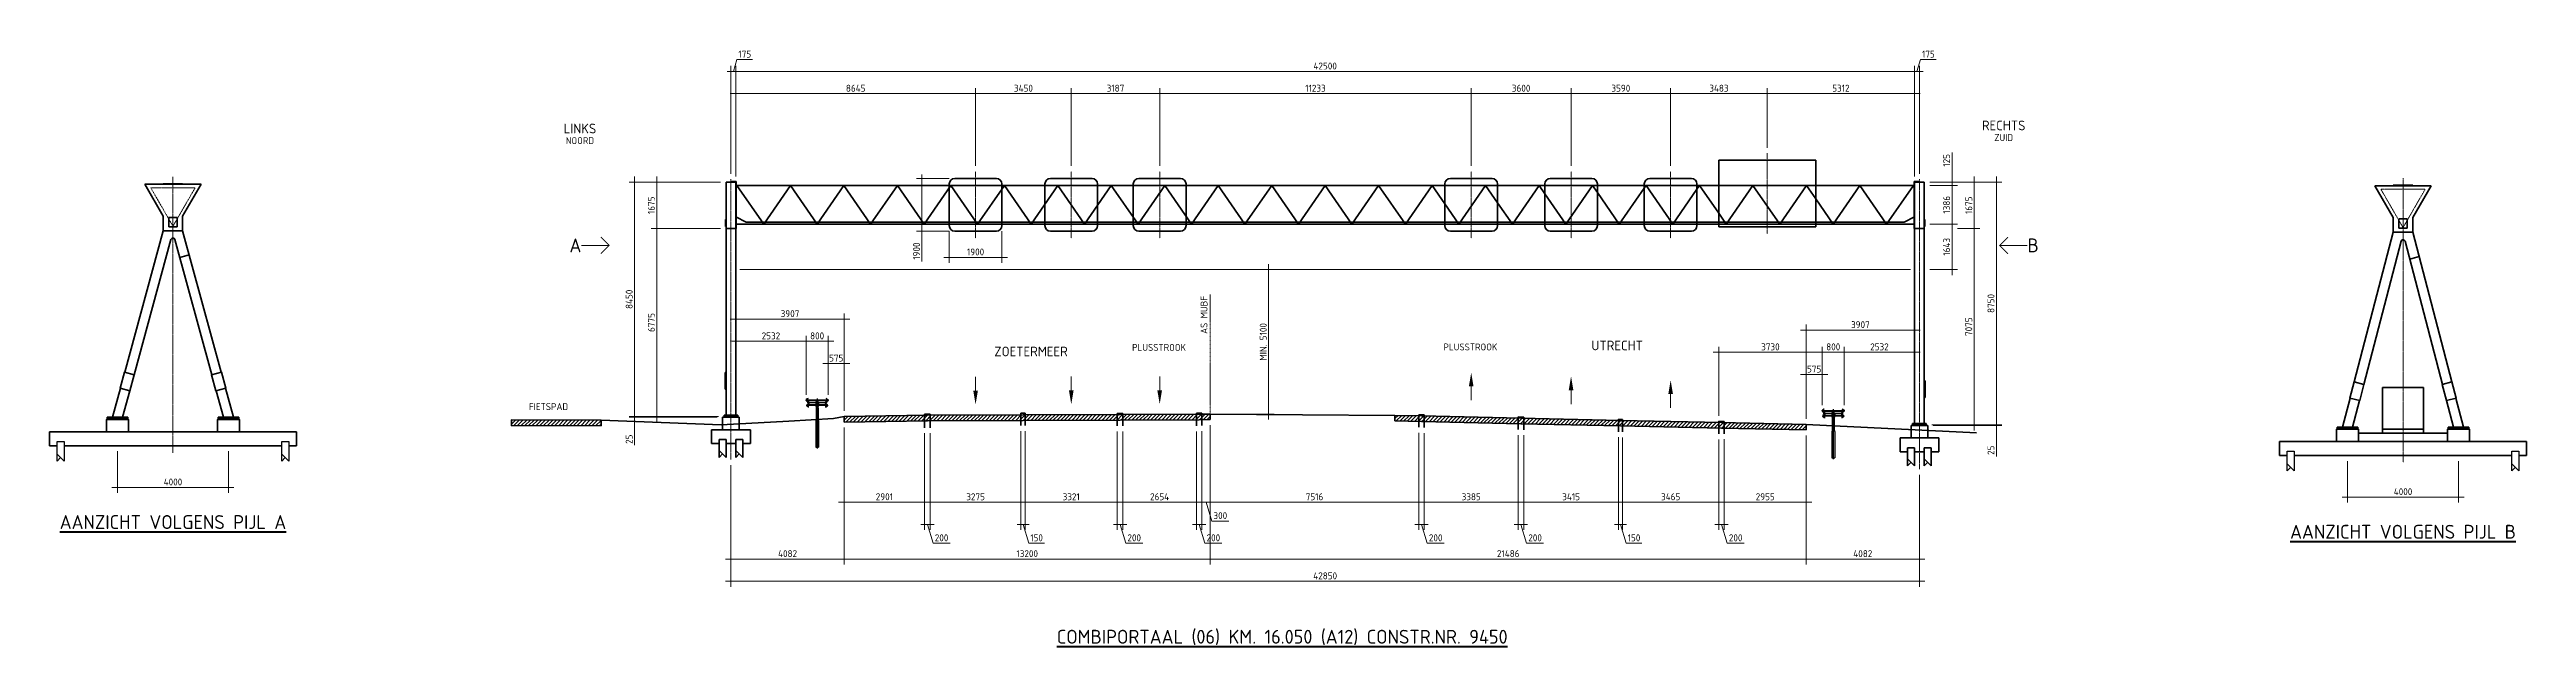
# Model space of a CAD drawing. Header units: millimetres. Extents: x 106432 to 195738, y -289564 to -268047.
import ezdxf
from ezdxf.enums import TextEntityAlignment as Align

# ---------------------------------------------------------------- set-up
doc = ezdxf.new("R2010")
doc.units = ezdxf.units.MM
doc.linetypes.add('AM-AS', pattern=[16, 10, -2, 2, -2])
doc.linetypes.add('XX-HART', pattern=[12, 4, -2, 0, -2, 4])
doc.layers.get('DEFPOINTS').update_dxf_attribs({"color": 40})
for name, color, linetype, lineweight in [('N-CO-AM-AANPIJLING-G', 7, 'Continuous', 18), ('N-CO-AM-AS-G', 10, 'AM-AS', 18), ('N-CO-AM-AS-T25', 7, 'Continuous', 25), ('N-CO-BV-GELEIDECONSTRUCTIE_GELEIDERAIL-S', 210, 'Continuous', 25), ('N-CO-FC-KESP-G', 60, 'Continuous', 35), ('N-CO-FC-PAAL-G', 40, 'Continuous', 25), ('N-CO-GW-BERM-G', 90, 'Continuous', 35), ('N-CO-SC-M', 7, 'Continuous', 18), ('N-CO-SC-STAALVORM_PROFIEL-G', 7, 'Continuous', 35), ('N-CO-SC-TREKSTANG-G', 7, 'Continuous', 35), ('N-CO-VH-VERHARDING_ASFALT-A', 252, 'Continuous', 18), ('N-CO-VH-VERHARDING_ASFALT-G', 252, 'Continuous', 35), ('N-CO-VH-VERHARDING_ASFALT_ROOD-A', 12, 'Continuous', 18), ('N-CO-VH-VERHARDING_ASFALT_ROOD-G', 10, 'Continuous', 35), ('N-CO-VW-MARKERING-G', 7, 'Continuous', 35), ('X-XX-AL-HARTLIJN-G', 7, 'XX-HART', 18), ('X-XX-AL-REFERENTIE-G', 7, 'Continuous', 18), ('X-XX-AL-REFERENTIE-T25', 7, 'Continuous', 25), ('X-XX-AL-REFERENTIE-T35', 50, 'Continuous', 35), ('X-XX-AL-VERWIJZING-S', 7, 'Continuous', 25), ('X-XX-AL-VERWIJZING_AANZICHT-T50', 130, 'Continuous', 50)]:
    doc.layers.add(name, color=color, linetype=linetype, lineweight=lineweight)
doc.styles.add('NLCS-ISO', font='NLCS-ISO.ttf')
doc.styles.add('NLCS-ISO-MM100-T25', font='NLCS-ISO.ttf', dxfattribs={"height": 250})
doc.styles.add('NLCS-ISO-MM100-T35', font='NLCS-ISO.ttf', dxfattribs={"height": 350})
doc.styles.add('NLCS-ISO-MM100-T50', font='NLCS-ISO.ttf', dxfattribs={"height": 500})
doc.dimstyles.new('NLCS-MM100-T25-SCHRAP_a_l0_h3', dxfattribs={"dimscale": 100, "dimtxt": 2.5, "dimasz": 1.4, "dimexe": 2, "dimexo": 2, "dimgap": 0.7, "dimtad": 1, "dimdec": 0, "dimzin": 0, "dimdsep": 46, "dimtxsty": 'NLCS-ISO-MM100-T25', "dimblk": 'OBLIQUE', "dimcen": 2.5, "dimdle": 2, "dimclrd": 256, "dimclre": 256, "dimclrt": 256, "dimadec": 3, "dimazin": 0, "dimtfac": 1, "dimtdec": 0, "dimtofl": 0, "dimtmove": 1, "dimatfit": 0, "dimldrblk": 'OBLIQUE', "dimfxl": 0, "dimtolj": 1, "dimtzin": 0, "dimlwd": 18, "dimlwe": 18, "dimarcsym": 0})
pattern_1 = [(45, (153157.56, -250803.75), (-67.35192, 67.35192), [])]

msp = doc.modelspace()

# ---------------------------------------------------------------- texts
at = {"layer": 'N-CO-AM-AS-T25', "style": 'NLCS-ISO-MM100-T25'}
msp.add_text('AS MUBF', height=250, rotation=90, dxfattribs=at).set_placement((148183.3, -278296.8))
at = {"layer": 'X-XX-AL-REFERENTIE-T25', "style": 'NLCS-ISO-MM100-T25'}
for s, p in [('NOORD', (125555.4, -271329.7)), ('ZUID', (176889, -271219))]:
    msp.add_text(s, height=250, dxfattribs=at).set_placement(p, align=Align.MIDDLE)
for s, p in [('PLUSSTROOK', (146435.6, -278910.4)), ('PLUSSTROOK', (157662.7, -278893.1)), ('FIETSPAD', (124424.3, -281043.8))]:
    msp.add_text(s, height=250, dxfattribs=at).set_placement(p, align=Align.CENTER)
at = {"layer": 'X-XX-AL-REFERENTIE-T35', "style": 'NLCS-ISO-MM100-T35'}
for s, p in [('LINKS', (125555.4, -270893)), ('RECHTS', (176889, -270782.3))]:
    msp.add_text(s, height=350, dxfattribs=at).set_placement(p, align=Align.MIDDLE)
for s, p in [('UTRECHT', (162954.1, -278889.6)), ('ZOETERMEER', (141820, -279105.2))]:
    msp.add_text(s, height=350, dxfattribs=at).set_placement(p, align=Align.CENTER)
at = {"layer": 'X-XX-AL-VERWIJZING_AANZICHT-T50', "style": 'NLCS-ISO-MM100-T50'}
for s, p in [('%%UAANZICHT VOLGENS PIJL A%%U', (110882.3, -285329.8)), ('%%UAANZICHT VOLGENS PIJL B%%u', (191288.3, -285679.8))]:
    msp.add_text(s, height=500, dxfattribs=at).set_placement(p, align=Align.CENTER)
msp.add_text('%%UCOMBIPORTAAL (06) KM. 16.050 (A12) CONSTR.NR. 9450', height=500, dxfattribs=at).set_placement((150876.1, -289212.7), align=Align.MIDDLE)

# ---------------------------------------------------------------- blocks, each defined once
blk = doc.blocks.new('*D67')
at = {"layer": 'DEFPOINTS', "color": 0, "transparency": 16777216}
for p in [(135583, -275979), (150387, -275979), (148283, -281188)]:
    blk.add_point(p, dxfattribs=at)
at = {"layer": 'N-CO-SC-M', "lineweight": 18, "transparency": 16777216}
for p, q in [((150387, -281388), (150387, -275779)), ((135783, -275979), (150587, -275979)), ((148483, -281188), (150587, -281188))]:
    blk.add_line(p, q, dxfattribs=at)
at = {"layer": 'N-CO-SC-M', "transparency": 16777216, "insert": (150192, -278584), "char_height": 250, "attachment_point": 5, "rotation": 90, "style": 'NLCS-ISO-MM100-T25'}
blk.add_mtext('\\A1;MIN. 5100', dxfattribs=at)
blk = doc.blocks.new('_Oblique')
blk = doc.blocks.new('*D68')
at = {"layer": 'DEFPOINTS', "color": 0, "transparency": 16777216}
for p in [(174026, -274336), (174026, -275979), (175026, -275979)]:
    blk.add_point(p, dxfattribs=at)
at = {"layer": 'N-CO-SC-M', "lineweight": 18, "transparency": 16777216}
for p, q in [((175026, -274136), (175026, -276179)), ((174226, -274336), (175226, -274336)), ((174226, -275979), (175226, -275979))]:
    blk.add_line(p, q, dxfattribs=at)
at = {"layer": 'N-CO-SC-M', "transparency": 16777216, "insert": (174831, -275157), "char_height": 250, "attachment_point": 5, "rotation": 90, "style": 'NLCS-ISO-MM100-T25'}
blk.add_mtext('\\A1;1643', dxfattribs=at)
blk = doc.blocks.new('*D69')
at = {"layer": 'DEFPOINTS', "color": 0, "transparency": 16777216}
for p in [(127526, -281300), (130701, -281300), (130756, -281275)]:
    blk.add_point(p, dxfattribs=at)
at = {"layer": 'N-CO-SC-M', "lineweight": 18, "transparency": 16777216}
for p, q in [((130556, -281275), (127326, -281275)), ((130501, -281300), (127326, -281300)), ((127526, -281275), (127526, -281135)), ((127526, -281275), (127526, -281300)), ((127526, -281300), (127526, -281440)), ((127526, -282313), (127526, -281300))]:
    blk.add_line(p, q, dxfattribs=at)
at = {"layer": 'N-CO-SC-M', "transparency": 16777216, "insert": (127331, -282093), "char_height": 250, "attachment_point": 5, "rotation": 90, "style": 'NLCS-ISO-MM100-T25'}
blk.add_mtext('\\A1;25', dxfattribs=at)
blk = doc.blocks.new('*D70')
at = {"layer": 'DEFPOINTS', "color": 0, "transparency": 16777216}
for p in [(130826, -272825), (127526, -281275), (130756, -281275)]:
    blk.add_point(p, dxfattribs=at)
at = {"layer": 'N-CO-SC-M', "lineweight": 18, "transparency": 16777216}
for p, q in [((130626, -272825), (127326, -272825)), ((127526, -272625), (127526, -281475)), ((130556, -281275), (127326, -281275))]:
    blk.add_line(p, q, dxfattribs=at)
at = {"layer": 'N-CO-SC-M', "transparency": 16777216, "insert": (127331, -277050), "char_height": 250, "attachment_point": 5, "rotation": 90, "style": 'NLCS-ISO-MM100-T25'}
blk.add_mtext('\\A1;8450', dxfattribs=at)
blk = doc.blocks.new('*D71')
at = {"layer": 'DEFPOINTS', "color": 0, "transparency": 16777216}
for p in [(130826, -274500), (128326, -281275), (130756, -281275)]:
    blk.add_point(p, dxfattribs=at)
at = {"layer": 'N-CO-SC-M', "lineweight": 18, "transparency": 16777216}
for p, q in [((130626, -274500), (128126, -274500)), ((128326, -274300), (128326, -281475)), ((130556, -281275), (128126, -281275))]:
    blk.add_line(p, q, dxfattribs=at)
at = {"layer": 'N-CO-SC-M', "transparency": 16777216, "insert": (128131, -277887), "char_height": 250, "attachment_point": 5, "rotation": 90, "style": 'NLCS-ISO-MM100-T25'}
blk.add_mtext('\\A1;6775', dxfattribs=at)
blk = doc.blocks.new('*D72')
at = {"layer": 'DEFPOINTS', "color": 0, "transparency": 16777216}
for p in [(130826, -272825), (128326, -274500), (130826, -274500)]:
    blk.add_point(p, dxfattribs=at)
at = {"layer": 'N-CO-SC-M', "lineweight": 18, "transparency": 16777216}
for p, q in [((130626, -272825), (128126, -272825)), ((128326, -272625), (128326, -274700)), ((130626, -274500), (128126, -274500))]:
    blk.add_line(p, q, dxfattribs=at)
at = {"layer": 'N-CO-SC-M', "transparency": 16777216, "insert": (128131, -273662), "char_height": 250, "attachment_point": 5, "rotation": 90, "style": 'NLCS-ISO-MM100-T25'}
blk.add_mtext('\\A1;1675', dxfattribs=at)
blk = doc.blocks.new('*D73')
at = {"layer": 'DEFPOINTS', "color": 0, "transparency": 16777216}
for p in [(174096, -281575), (174151, -281600), (176626, -281600)]:
    blk.add_point(p, dxfattribs=at)
at = {"layer": 'N-CO-SC-M', "lineweight": 18, "transparency": 16777216}
for p, q in [((174296, -281575), (176826, -281575)), ((174351, -281600), (176826, -281600)), ((176626, -281575), (176626, -281435)), ((176626, -281575), (176626, -281600)), ((176626, -281600), (176626, -281740)), ((176626, -282713), (176626, -281600))]:
    blk.add_line(p, q, dxfattribs=at)
at = {"layer": 'N-CO-SC-M', "transparency": 16777216, "insert": (176431, -282493), "char_height": 250, "attachment_point": 5, "rotation": 90, "style": 'NLCS-ISO-MM100-T25'}
blk.add_mtext('\\A1;25', dxfattribs=at)
blk = doc.blocks.new('*D74')
at = {"layer": 'DEFPOINTS', "color": 0, "transparency": 16777216}
for p in [(174026, -272825), (174096, -281575), (176626, -281575)]:
    blk.add_point(p, dxfattribs=at)
at = {"layer": 'N-CO-SC-M', "lineweight": 18, "transparency": 16777216}
for p, q in [((174226, -272825), (176826, -272825)), ((176626, -272625), (176626, -281775)), ((174296, -281575), (176826, -281575))]:
    blk.add_line(p, q, dxfattribs=at)
at = {"layer": 'N-CO-SC-M', "transparency": 16777216, "insert": (176431, -277200), "char_height": 250, "attachment_point": 5, "rotation": 90, "style": 'NLCS-ISO-MM100-T25'}
blk.add_mtext('\\A1;8750', dxfattribs=at)
blk = doc.blocks.new('*D75')
at = {"layer": 'DEFPOINTS', "color": 0, "transparency": 16777216}
for p in [(175026, -274500), (174096, -281575), (175826, -281575)]:
    blk.add_point(p, dxfattribs=at)
at = {"layer": 'N-CO-SC-M', "lineweight": 18, "transparency": 16777216}
for p, q in [((175226, -274500), (176026, -274500)), ((175826, -274300), (175826, -281775)), ((174296, -281575), (176026, -281575))]:
    blk.add_line(p, q, dxfattribs=at)
at = {"layer": 'N-CO-SC-M', "transparency": 16777216, "insert": (175631, -278037), "char_height": 250, "attachment_point": 5, "rotation": 90, "style": 'NLCS-ISO-MM100-T25'}
blk.add_mtext('\\A1;7075', dxfattribs=at)
blk = doc.blocks.new('*D76')
at = {"layer": 'DEFPOINTS', "color": 0, "transparency": 16777216}
for p in [(174026, -272825), (175026, -274500), (175826, -274500)]:
    blk.add_point(p, dxfattribs=at)
at = {"layer": 'N-CO-SC-M', "lineweight": 18, "transparency": 16777216}
for p, q in [((174226, -272825), (176026, -272825)), ((175826, -272625), (175826, -274700)), ((175226, -274500), (176026, -274500))]:
    blk.add_line(p, q, dxfattribs=at)
at = {"layer": 'N-CO-SC-M', "transparency": 16777216, "insert": (175631, -273662), "char_height": 250, "attachment_point": 5, "rotation": 90, "style": 'NLCS-ISO-MM100-T25'}
blk.add_mtext('\\A1;1675', dxfattribs=at)
blk = doc.blocks.new('*D77')
at = {"layer": 'DEFPOINTS', "color": 0, "transparency": 16777216}
for p in [(174026, -272950), (174026, -274336), (175026, -274336)]:
    blk.add_point(p, dxfattribs=at)
at = {"layer": 'N-CO-SC-M', "lineweight": 18, "transparency": 16777216}
for p, q in [((174226, -272950), (175226, -272950)), ((175026, -272750), (175026, -274536)), ((174226, -274336), (175226, -274336))]:
    blk.add_line(p, q, dxfattribs=at)
at = {"layer": 'N-CO-SC-M', "transparency": 16777216, "insert": (174831, -273643), "char_height": 250, "attachment_point": 5, "rotation": 90, "style": 'NLCS-ISO-MM100-T25'}
blk.add_mtext('\\A1;1386', dxfattribs=at)
blk = doc.blocks.new('*D78')
at = {"layer": 'DEFPOINTS', "color": 0, "transparency": 16777216}
for p in [(174026, -272825), (174026, -272950), (175026, -272950)]:
    blk.add_point(p, dxfattribs=at)
at = {"layer": 'N-CO-SC-M', "lineweight": 18, "transparency": 16777216}
for p, q in [((175026, -271758), (175026, -272825)), ((174226, -272825), (175226, -272825)), ((174226, -272950), (175226, -272950)), ((175026, -272825), (175026, -272685)), ((175026, -272825), (175026, -272950)), ((175026, -272950), (175026, -273090))]:
    blk.add_line(p, q, dxfattribs=at)
at = {"layer": 'N-CO-SC-M', "transparency": 16777216, "insert": (174831, -272041), "char_height": 250, "attachment_point": 5, "rotation": 90, "style": 'NLCS-ISO-MM100-T25'}
blk.add_mtext('\\A1;125', dxfattribs=at)
blk = doc.blocks.new('*D79')
at = {"layer": 'DEFPOINTS', "color": 0, "transparency": 16777216}
for p in [(173851, -268836), (173676, -272825), (173851, -272725)]:
    blk.add_point(p, dxfattribs=at)
at = {"layer": 'N-CO-SC-M', "lineweight": 18, "transparency": 16777216}
for p, q in [((173676, -272625), (173676, -268636)), ((173764, -268836), (173893, -268406)), ((173851, -272525), (173851, -268636)), ((173893, -268406), (174458, -268406)), ((173676, -268836), (173536, -268836)), ((173676, -268836), (173851, -268836)), ((173851, -268836), (173991, -268836))]:
    blk.add_line(p, q, dxfattribs=at)
at = {"layer": 'N-CO-SC-M', "transparency": 16777216, "insert": (174175, -268211), "char_height": 250, "attachment_point": 5, "style": 'NLCS-ISO-MM100-T25'}
blk.add_mtext('\\A1;175', dxfattribs=at)
blk = doc.blocks.new('*D80')
at = {"layer": 'DEFPOINTS', "color": 0, "transparency": 16777216}
for p in [(173676, -268836), (131176, -272825), (173676, -272825)]:
    blk.add_point(p, dxfattribs=at)
at = {"layer": 'N-CO-SC-M', "lineweight": 18, "transparency": 16777216}
for p, q in [((131176, -272625), (131176, -268636)), ((173676, -272625), (173676, -268636)), ((130976, -268836), (173876, -268836))]:
    blk.add_line(p, q, dxfattribs=at)
at = {"layer": 'N-CO-SC-M', "transparency": 16777216, "insert": (152426, -268641), "char_height": 250, "attachment_point": 5, "style": 'NLCS-ISO-MM100-T25'}
blk.add_mtext('\\A1;42500', dxfattribs=at)
blk = doc.blocks.new('*D81')
at = {"layer": 'DEFPOINTS', "color": 0, "transparency": 16777216}
for p in [(131001, -268836), (131001, -272725), (131176, -272825)]:
    blk.add_point(p, dxfattribs=at)
at = {"layer": 'N-CO-SC-M', "lineweight": 18, "transparency": 16777216}
for p, q in [((131001, -272525), (131001, -268636)), ((131089, -268836), (131218, -268406)), ((131176, -272625), (131176, -268636)), ((131218, -268406), (131783, -268406)), ((131001, -268836), (130861, -268836)), ((131176, -268836), (131001, -268836)), ((131176, -268836), (131316, -268836))]:
    blk.add_line(p, q, dxfattribs=at)
at = {"layer": 'N-CO-SC-M', "transparency": 16777216, "insert": (131500, -268211), "char_height": 250, "attachment_point": 5, "style": 'NLCS-ISO-MM100-T25'}
blk.add_mtext('\\A1;175', dxfattribs=at)
blk = doc.blocks.new('*D82')
at = {"layer": 'DEFPOINTS', "color": 0, "transparency": 16777216}
for p in [(139821, -269636), (131176, -272825), (139821, -272443)]:
    blk.add_point(p, dxfattribs=at)
at = {"layer": 'N-CO-SC-M', "lineweight": 18, "transparency": 16777216}
for p, q in [((130976, -269636), (140021, -269636)), ((131176, -272625), (131176, -269436)), ((139821, -272243), (139821, -269436))]:
    blk.add_line(p, q, dxfattribs=at)
at = {"layer": 'N-CO-SC-M', "transparency": 16777216, "insert": (135499, -269441), "char_height": 250, "attachment_point": 5, "style": 'NLCS-ISO-MM100-T25'}
blk.add_mtext('\\A1;8645', dxfattribs=at)
blk = doc.blocks.new('*D83')
at = {"layer": 'DEFPOINTS', "color": 0, "transparency": 16777216}
for p in [(168364, -269636), (168364, -271786), (173676, -272825)]:
    blk.add_point(p, dxfattribs=at)
at = {"layer": 'N-CO-SC-M', "lineweight": 18, "transparency": 16777216}
for p, q in [((173876, -269636), (168164, -269636)), ((168364, -271586), (168364, -269436)), ((173676, -272625), (173676, -269436))]:
    blk.add_line(p, q, dxfattribs=at)
at = {"layer": 'N-CO-SC-M', "transparency": 16777216, "insert": (171020, -269441), "char_height": 250, "attachment_point": 5, "style": 'NLCS-ISO-MM100-T25'}
blk.add_mtext('\\A1;5312', dxfattribs=at)
blk = doc.blocks.new('Geleiderail_800-2Z')
for p, q in [((-390, 702), (-387, 676)), ((-390, 702), (390, 702)), ((-387, 676), (387, 676)), ((-358, 605), (358, 605)), ((-355, 511), (-324, 511)), ((-355, 511), (-355, 508)), ((-355, 508), (355, 508)), ((-300, 534), (-324, 511)), ((-315, 671), (-301, 539)), ((-300, 534), (300, 534)), ((-52, 610), (-52, 490)), ((-52, 610), (52, 610)), ((-52, 490), (-38, 420)), ((-33, 620), (-38, 627)), ((-38, 420), (-38, 0)), ((-38, 0), (38, 0)), ((-27, 620), (-22, 627)), ((-16, 610), (-16, 556)), ((-3, 550), (-8, 557)), ((0, 750), (0, -1050)), ((3, 550), (8, 557)), ((16, 610), (16, 556)), ((27, 620), (22, 627)), ((33, 620), (38, 627)), ((38, 420), (52, 490)), ((38, 420), (38, 0)), ((52, 610), (52, 490)), ((300, 534), (324, 511)), ((315, 671), (301, 539)), ((355, 511), (324, 511)), ((355, 511), (355, 508)), ((390, 702), (387, 676)), ((-38, 0), (-52, -70)), ((-52, -70), (-52, -1000)), ((38, 0), (52, -70)), ((52, -70), (52, -1000)), ((-52, -1000), (52, -1000))]:
    blk.add_line(p, q)
for points in [[(-327, 751), (-349, 745, 0.115591), (-354, 742), (-391, 710, 0.521984), (-386, 666), (-324, 632, -0.246437), (-312, 614), (-309, 584, -0.246437), (-317, 563), (-370, 517, 0.521984), (-366, 473), (-323, 449, 0.115591), (-318, 448), (-295, 447), (-294, 450), (-317, 451, -0.115591), (-321, 452), (-364, 476, -0.521984), (-368, 515), (-315, 561, 0.246437), (-306, 584), (-309, 614, 0.246437), (-323, 635), (-384, 669, -0.521984), (-389, 708), (-352, 740, -0.115591), (-348, 742), (-326, 748)], [(327, 751), (349, 745, -0.115591), (354, 742), (391, 710, -0.521984), (386, 666), (324, 632, 0.246437), (312, 614), (309, 584, 0.246437), (317, 563), (370, 517, -0.521984), (366, 473), (323, 449, -0.115591), (318, 448), (295, 447), (294, 450), (317, 451, 0.115591), (321, 452), (364, 476, 0.521984), (368, 515), (315, 561, -0.246437), (306, 584), (309, 614, -0.246437), (323, 635), (384, 669, 0.521984), (389, 708), (352, 740, 0.115591), (348, 742), (326, 748)]]:
    blk.add_lwpolyline(points, format="xyb", close=True)
for points in [[(-315, 671, 0.09985), (-314, 671, 0.174705), (-313, 671, 0.104203), (-313, 672, 0.064948), (-313, 674, 0.051099), (-313, 676, 0.051099)], [(-301, 539, -0.09985), (-300, 539, -0.174705), (-299, 539, -0.104203), (-299, 538, -0.064948), (-298, 536, -0.051099), (-298, 534, -0.051099)], [(301, 539, 0.09985), (300, 539, 0.174705), (299, 539, 0.104203), (299, 538, 0.064948), (298, 536, 0.051099), (298, 534, 0.051099)], [(315, 671, -0.09985), (314, 671, -0.174705), (313, 671, -0.104203), (313, 672, -0.064948), (313, 674, -0.051099), (313, 676, -0.051099)]]:
    blk.add_lwpolyline(points, format="xyb")
for centre, radius, start, end in [((-30, 632), 9, 329.995, 209.995), ((-30, 622), 4, 209.995, 329.995), ((0, 556), 16, 180, 0), ((0, 562), 9, 329.995, 209.995), ((0, 552), 4, 209.995, 329.995), ((30, 632), 9, 329.995, 209.995), ((30, 622), 4, 209.995, 329.995)]:
    blk.add_arc(centre, radius, start, end)
blk = doc.blocks.new('*D84')
at = {"layer": 'DEFPOINTS', "color": 0, "transparency": 16777216}
for p in [(133708, -278563), (131176, -281225), (133708, -280688)]:
    blk.add_point(p, dxfattribs=at)
at = {"layer": 'N-CO-SC-M', "lineweight": 18, "transparency": 16777216}
for p, q in [((130976, -278563), (133908, -278563)), ((131176, -281025), (131176, -278363)), ((133708, -280488), (133708, -278363))]:
    blk.add_line(p, q, dxfattribs=at)
at = {"layer": 'N-CO-SC-M', "transparency": 16777216, "insert": (132442, -278368), "char_height": 250, "attachment_point": 5, "style": 'NLCS-ISO-MM100-T25'}
blk.add_mtext('\\A1;2532', dxfattribs=at)
blk = doc.blocks.new('*D85')
at = {"layer": 'DEFPOINTS', "color": 0, "transparency": 16777216}
for p in [(134508, -278563), (133708, -280688), (134508, -280688)]:
    blk.add_point(p, dxfattribs=at)
at = {"layer": 'N-CO-SC-M', "lineweight": 18, "transparency": 16777216}
for p, q in [((133508, -278563), (134708, -278563)), ((133708, -280488), (133708, -278363)), ((134508, -280488), (134508, -278363))]:
    blk.add_line(p, q, dxfattribs=at)
at = {"layer": 'N-CO-SC-M', "transparency": 16777216, "insert": (134108, -278368), "char_height": 250, "attachment_point": 5, "style": 'NLCS-ISO-MM100-T25'}
blk.add_mtext('\\A1;800', dxfattribs=at)
blk = doc.blocks.new('*D86')
at = {"layer": 'DEFPOINTS', "color": 0, "transparency": 16777216}
for p in [(135083, -279363), (134508, -280688), (135083, -281276)]:
    blk.add_point(p, dxfattribs=at)
at = {"layer": 'N-CO-SC-M', "lineweight": 18, "transparency": 16777216}
for p, q in [((134308, -279363), (135283, -279363)), ((134508, -280488), (134508, -279163)), ((135083, -281076), (135083, -279163))]:
    blk.add_line(p, q, dxfattribs=at)
at = {"layer": 'N-CO-SC-M', "transparency": 16777216, "insert": (134796, -279168), "char_height": 250, "attachment_point": 5, "style": 'NLCS-ISO-MM100-T25'}
blk.add_mtext('\\A1;575', dxfattribs=at)
blk = doc.blocks.new('*D87')
at = {"layer": 'DEFPOINTS', "color": 0, "transparency": 16777216}
for p in [(131176, -277763), (131176, -281225), (135083, -281276)]:
    blk.add_point(p, dxfattribs=at)
at = {"layer": 'N-CO-SC-M', "lineweight": 18, "transparency": 16777216}
for p, q in [((131176, -281025), (131176, -277563)), ((135083, -281076), (135083, -277563)), ((135283, -277763), (130976, -277763))]:
    blk.add_line(p, q, dxfattribs=at)
at = {"layer": 'N-CO-SC-M', "transparency": 16777216, "insert": (133130, -277568), "char_height": 250, "attachment_point": 5, "style": 'NLCS-ISO-MM100-T25'}
blk.add_mtext('\\A1;3907', dxfattribs=at)
blk = doc.blocks.new('*D88')
at = {"layer": 'DEFPOINTS', "color": 0, "transparency": 16777216}
for p in [(169769, -279759), (170344, -281070), (169769, -281558)]:
    blk.add_point(p, dxfattribs=at)
at = {"layer": 'N-CO-SC-M', "lineweight": 18, "transparency": 16777216}
for p, q in [((170544, -279759), (169569, -279759)), ((169769, -281358), (169769, -279559)), ((170344, -280870), (170344, -279559))]:
    blk.add_line(p, q, dxfattribs=at)
at = {"layer": 'N-CO-SC-M', "transparency": 16777216, "insert": (170056, -279564), "char_height": 250, "attachment_point": 5, "style": 'NLCS-ISO-MM100-T25'}
blk.add_mtext('\\A1;575', dxfattribs=at)
blk = doc.blocks.new('*D89')
at = {"layer": 'DEFPOINTS', "color": 0, "transparency": 16777216}
for p in [(170344, -278959), (170344, -281070), (166614, -281447)]:
    blk.add_point(p, dxfattribs=at)
at = {"layer": 'N-CO-SC-M', "lineweight": 18, "transparency": 16777216}
for p, q in [((166414, -278959), (170544, -278959)), ((166614, -281247), (166614, -278759)), ((170344, -280870), (170344, -278759))]:
    blk.add_line(p, q, dxfattribs=at)
at = {"layer": 'N-CO-SC-M', "transparency": 16777216, "insert": (168479, -278764), "char_height": 250, "attachment_point": 5, "style": 'NLCS-ISO-MM100-T25'}
blk.add_mtext('\\A1;3730', dxfattribs=at)
blk = doc.blocks.new('*D90')
at = {"layer": 'DEFPOINTS', "color": 0, "transparency": 16777216}
for p in [(171144, -278959), (170344, -281070), (171144, -281070)]:
    blk.add_point(p, dxfattribs=at)
at = {"layer": 'N-CO-SC-M', "lineweight": 18, "transparency": 16777216}
for p, q in [((170144, -278959), (171344, -278959)), ((170344, -280870), (170344, -278759)), ((171144, -280870), (171144, -278759))]:
    blk.add_line(p, q, dxfattribs=at)
at = {"layer": 'N-CO-SC-M', "transparency": 16777216, "insert": (170744, -278764), "char_height": 250, "attachment_point": 5, "style": 'NLCS-ISO-MM100-T25'}
blk.add_mtext('\\A1;800', dxfattribs=at)
blk = doc.blocks.new('*D91')
at = {"layer": 'DEFPOINTS', "color": 0, "transparency": 16777216}
for p in [(173676, -278959), (171144, -281070), (173676, -281525)]:
    blk.add_point(p, dxfattribs=at)
at = {"layer": 'N-CO-SC-M', "lineweight": 18, "transparency": 16777216}
for p, q in [((170944, -278959), (173876, -278959)), ((171144, -280870), (171144, -278759)), ((173676, -281325), (173676, -278759))]:
    blk.add_line(p, q, dxfattribs=at)
at = {"layer": 'N-CO-SC-M', "transparency": 16777216, "insert": (172410, -278764), "char_height": 250, "attachment_point": 5, "style": 'NLCS-ISO-MM100-T25'}
blk.add_mtext('\\A1;2532', dxfattribs=at)
blk = doc.blocks.new('*D92')
at = {"layer": 'DEFPOINTS', "color": 0, "transparency": 16777216}
for p in [(173676, -278159), (169769, -281558), (173676, -281525)]:
    blk.add_point(p, dxfattribs=at)
at = {"layer": 'N-CO-SC-M', "lineweight": 18, "transparency": 16777216}
for p, q in [((169569, -278159), (173876, -278159)), ((169769, -281358), (169769, -277959)), ((173676, -281325), (173676, -277959))]:
    blk.add_line(p, q, dxfattribs=at)
at = {"layer": 'N-CO-SC-M', "transparency": 16777216, "insert": (171722, -277964), "char_height": 250, "attachment_point": 5, "style": 'NLCS-ISO-MM100-T25'}
blk.add_mtext('\\A1;3907', dxfattribs=at)
blk = doc.blocks.new('*D93')
at = {"layer": 'DEFPOINTS', "color": 0, "transparency": 16777216}
for p in [(135083, -281476), (137984, -281679), (137984, -284363)]:
    blk.add_point(p, dxfattribs=at)
at = {"layer": 'N-CO-SC-M', "lineweight": 18, "transparency": 16777216}
for p, q in [((135083, -281676), (135083, -284563)), ((137984, -281879), (137984, -284563)), ((134883, -284363), (138184, -284363))]:
    blk.add_line(p, q, dxfattribs=at)
at = {"layer": 'N-CO-SC-M', "transparency": 16777216, "insert": (136533, -284168), "char_height": 250, "attachment_point": 5, "style": 'NLCS-ISO-MM100-T25'}
blk.add_mtext('\\A1;2901', dxfattribs=at)
blk = doc.blocks.new('*D94')
at = {"layer": 'DEFPOINTS', "color": 0, "transparency": 16777216}
for p in [(137984, -281679), (138184, -281678), (138184, -285163)]:
    blk.add_point(p, dxfattribs=at)
at = {"layer": 'N-CO-SC-M', "lineweight": 18, "transparency": 16777216}
for p, q in [((137984, -281879), (137984, -285363)), ((138184, -281878), (138184, -285363)), ((137984, -285163), (137844, -285163)), ((137984, -285163), (138184, -285163)), ((138084, -285163), (138288, -285843)), ((138184, -285163), (138324, -285163)), ((138288, -285843), (138903, -285843))]:
    blk.add_line(p, q, dxfattribs=at)
at = {"layer": 'N-CO-SC-M', "transparency": 16777216, "insert": (138595, -285648), "char_height": 250, "attachment_point": 5, "style": 'NLCS-ISO-MM100-T25'}
blk.add_mtext('\\A1;200', dxfattribs=at)
blk = doc.blocks.new('*D95')
at = {"layer": 'DEFPOINTS', "color": 0, "transparency": 16777216}
for p in [(138184, -281678), (141458, -281604), (141458, -284363)]:
    blk.add_point(p, dxfattribs=at)
at = {"layer": 'N-CO-SC-M', "lineweight": 18, "transparency": 16777216}
for p, q in [((138184, -281878), (138184, -284563)), ((141458, -281804), (141458, -284563)), ((137984, -284363), (141658, -284363))]:
    blk.add_line(p, q, dxfattribs=at)
at = {"layer": 'N-CO-SC-M', "transparency": 16777216, "insert": (139821, -284168), "char_height": 250, "attachment_point": 5, "style": 'NLCS-ISO-MM100-T25'}
blk.add_mtext('\\A1;3275', dxfattribs=at)
blk = doc.blocks.new('*D96')
at = {"layer": 'DEFPOINTS', "color": 0, "transparency": 16777216}
for p in [(141458, -281604), (141608, -281603), (141608, -285163)]:
    blk.add_point(p, dxfattribs=at)
at = {"layer": 'N-CO-SC-M', "lineweight": 18, "transparency": 16777216}
for p, q in [((141458, -281804), (141458, -285363)), ((141608, -281803), (141608, -285363)), ((141458, -285163), (141318, -285163)), ((141458, -285163), (141608, -285163)), ((141533, -285163), (141737, -285843)), ((141608, -285163), (141748, -285163)), ((141737, -285843), (142302, -285843))]:
    blk.add_line(p, q, dxfattribs=at)
at = {"layer": 'N-CO-SC-M', "transparency": 16777216, "insert": (142020, -285648), "char_height": 250, "attachment_point": 5, "style": 'NLCS-ISO-MM100-T25'}
blk.add_mtext('\\A1;150', dxfattribs=at)
blk = doc.blocks.new('*D97')
at = {"layer": 'DEFPOINTS', "color": 0, "transparency": 16777216}
for p in [(141608, -281603), (144930, -281612), (144930, -284363)]:
    blk.add_point(p, dxfattribs=at)
at = {"layer": 'N-CO-SC-M', "lineweight": 18, "transparency": 16777216}
for p, q in [((141608, -281803), (141608, -284563)), ((144930, -281812), (144930, -284563)), ((141408, -284363), (145130, -284363))]:
    blk.add_line(p, q, dxfattribs=at)
at = {"layer": 'N-CO-SC-M', "transparency": 16777216, "insert": (143269, -284168), "char_height": 250, "attachment_point": 5, "style": 'NLCS-ISO-MM100-T25'}
blk.add_mtext('\\A1;3321', dxfattribs=at)
blk = doc.blocks.new('*D98')
at = {"layer": 'DEFPOINTS', "color": 0, "transparency": 16777216}
for p in [(144930, -281612), (145130, -281613), (145130, -285163)]:
    blk.add_point(p, dxfattribs=at)
at = {"layer": 'N-CO-SC-M', "lineweight": 18, "transparency": 16777216}
for p, q in [((144930, -281812), (144930, -285363)), ((145130, -281813), (145130, -285363)), ((144930, -285163), (144790, -285163)), ((144930, -285163), (145130, -285163)), ((145030, -285163), (145234, -285843)), ((145130, -285163), (145270, -285163)), ((145234, -285843), (145849, -285843))]:
    blk.add_line(p, q, dxfattribs=at)
at = {"layer": 'N-CO-SC-M', "transparency": 16777216, "insert": (145541, -285648), "char_height": 250, "attachment_point": 5, "style": 'NLCS-ISO-MM100-T25'}
blk.add_mtext('\\A1;200', dxfattribs=at)
blk = doc.blocks.new('*D99')
at = {"layer": 'DEFPOINTS', "color": 0, "transparency": 16777216}
for p in [(145130, -281613), (147783, -281611), (147783, -284363)]:
    blk.add_point(p, dxfattribs=at)
at = {"layer": 'N-CO-SC-M', "lineweight": 18, "transparency": 16777216}
for p, q in [((145130, -281813), (145130, -284563)), ((147783, -281811), (147783, -284563)), ((144930, -284363), (147983, -284363))]:
    blk.add_line(p, q, dxfattribs=at)
at = {"layer": 'N-CO-SC-M', "transparency": 16777216, "insert": (146456, -284168), "char_height": 250, "attachment_point": 5, "style": 'NLCS-ISO-MM100-T25'}
blk.add_mtext('\\A1;2654', dxfattribs=at)
blk = doc.blocks.new('*D100')
at = {"layer": 'DEFPOINTS', "color": 0, "transparency": 16777216}
for p in [(147983, -281600), (148283, -281389), (148283, -284363)]:
    blk.add_point(p, dxfattribs=at)
at = {"layer": 'N-CO-SC-M', "lineweight": 18, "transparency": 16777216}
for p, q in [((147983, -281800), (147983, -284563)), ((148283, -281589), (148283, -284563)), ((147983, -284363), (147843, -284363)), ((147983, -284363), (148283, -284363)), ((148133, -284363), (148337, -285043)), ((148283, -284363), (148423, -284363)), ((148337, -285043), (148952, -285043))]:
    blk.add_line(p, q, dxfattribs=at)
at = {"layer": 'N-CO-SC-M', "transparency": 16777216, "insert": (148645, -284848), "char_height": 250, "attachment_point": 5, "style": 'NLCS-ISO-MM100-T25'}
blk.add_mtext('\\A1;300', dxfattribs=at)
blk = doc.blocks.new('*D101')
at = {"layer": 'DEFPOINTS', "color": 0, "transparency": 16777216}
for p in [(155799, -281662), (155999, -281670), (155999, -285163)]:
    blk.add_point(p, dxfattribs=at)
at = {"layer": 'N-CO-SC-M', "lineweight": 18, "transparency": 16777216}
for p, q in [((155799, -281862), (155799, -285363)), ((155999, -281870), (155999, -285363)), ((155799, -285163), (155659, -285163)), ((155799, -285163), (155999, -285163)), ((155899, -285163), (156103, -285843)), ((155999, -285163), (156139, -285163)), ((156103, -285843), (156718, -285843))]:
    blk.add_line(p, q, dxfattribs=at)
at = {"layer": 'N-CO-SC-M', "transparency": 16777216, "insert": (156410, -285648), "char_height": 250, "attachment_point": 5, "style": 'NLCS-ISO-MM100-T25'}
blk.add_mtext('\\A1;200', dxfattribs=at)
blk = doc.blocks.new('*D102')
at = {"layer": 'DEFPOINTS', "color": 0, "transparency": 16777216}
for p in [(155999, -281670), (159384, -281742), (159384, -284363)]:
    blk.add_point(p, dxfattribs=at)
at = {"layer": 'N-CO-SC-M', "lineweight": 18, "transparency": 16777216}
for p, q in [((155999, -281870), (155999, -284563)), ((159384, -281942), (159384, -284563)), ((155799, -284363), (159584, -284363))]:
    blk.add_line(p, q, dxfattribs=at)
at = {"layer": 'N-CO-SC-M', "transparency": 16777216, "insert": (157691, -284168), "char_height": 250, "attachment_point": 5, "style": 'NLCS-ISO-MM100-T25'}
blk.add_mtext('\\A1;3385', dxfattribs=at)
blk = doc.blocks.new('*D103')
at = {"layer": 'DEFPOINTS', "color": 0, "transparency": 16777216}
for p in [(159384, -281742), (159584, -281750), (159584, -285163)]:
    blk.add_point(p, dxfattribs=at)
at = {"layer": 'N-CO-SC-M', "lineweight": 18, "transparency": 16777216}
for p, q in [((159384, -281942), (159384, -285363)), ((159584, -281950), (159584, -285363)), ((159384, -285163), (159244, -285163)), ((159384, -285163), (159584, -285163)), ((159484, -285163), (159688, -285843)), ((159584, -285163), (159724, -285163)), ((159688, -285843), (160303, -285843))]:
    blk.add_line(p, q, dxfattribs=at)
at = {"layer": 'N-CO-SC-M', "transparency": 16777216, "insert": (159995, -285648), "char_height": 250, "attachment_point": 5, "style": 'NLCS-ISO-MM100-T25'}
blk.add_mtext('\\A1;200', dxfattribs=at)
blk = doc.blocks.new('*D104')
at = {"layer": 'DEFPOINTS', "color": 0, "transparency": 16777216}
for p in [(159584, -281742), (162999, -281823), (162999, -284363)]:
    blk.add_point(p, dxfattribs=at)
at = {"layer": 'N-CO-SC-M', "lineweight": 18, "transparency": 16777216}
for p, q in [((159584, -281942), (159584, -284563)), ((162999, -282023), (162999, -284563)), ((159384, -284363), (163199, -284363))]:
    blk.add_line(p, q, dxfattribs=at)
at = {"layer": 'N-CO-SC-M', "transparency": 16777216, "insert": (161292, -284168), "char_height": 250, "attachment_point": 5, "style": 'NLCS-ISO-MM100-T25'}
blk.add_mtext('\\A1;3415', dxfattribs=at)
blk = doc.blocks.new('*D105')
at = {"layer": 'DEFPOINTS', "color": 0, "transparency": 16777216}
for p in [(162999, -281823), (163149, -281828), (163149, -285163)]:
    blk.add_point(p, dxfattribs=at)
at = {"layer": 'N-CO-SC-M', "lineweight": 18, "transparency": 16777216}
for p, q in [((162999, -282023), (162999, -285363)), ((163149, -282028), (163149, -285363)), ((162999, -285163), (162859, -285163)), ((162999, -285163), (163149, -285163)), ((163074, -285163), (163278, -285843)), ((163149, -285163), (163289, -285163)), ((163278, -285843), (163843, -285843))]:
    blk.add_line(p, q, dxfattribs=at)
at = {"layer": 'N-CO-SC-M', "transparency": 16777216, "insert": (163561, -285648), "char_height": 250, "attachment_point": 5, "style": 'NLCS-ISO-MM100-T25'}
blk.add_mtext('\\A1;150', dxfattribs=at)
blk = doc.blocks.new('*D106')
at = {"layer": 'DEFPOINTS', "color": 0, "transparency": 16777216}
for p in [(163149, -281828), (166614, -281898), (166614, -284363)]:
    blk.add_point(p, dxfattribs=at)
at = {"layer": 'N-CO-SC-M', "lineweight": 18, "transparency": 16777216}
for p, q in [((163149, -282028), (163149, -284563)), ((166614, -282098), (166614, -284563)), ((162949, -284363), (166814, -284363))]:
    blk.add_line(p, q, dxfattribs=at)
at = {"layer": 'N-CO-SC-M', "transparency": 16777216, "insert": (164882, -284168), "char_height": 250, "attachment_point": 5, "style": 'NLCS-ISO-MM100-T25'}
blk.add_mtext('\\A1;3465', dxfattribs=at)
blk = doc.blocks.new('*D107')
at = {"layer": 'DEFPOINTS', "color": 0, "transparency": 16777216}
for p in [(166614, -281898), (166814, -281895), (166814, -285163)]:
    blk.add_point(p, dxfattribs=at)
at = {"layer": 'N-CO-SC-M', "lineweight": 18, "transparency": 16777216}
for p, q in [((166614, -282098), (166614, -285363)), ((166814, -282095), (166814, -285363)), ((166614, -285163), (166474, -285163)), ((166614, -285163), (166814, -285163)), ((166714, -285163), (166918, -285843)), ((166814, -285163), (166954, -285163)), ((166918, -285843), (167533, -285843))]:
    blk.add_line(p, q, dxfattribs=at)
at = {"layer": 'N-CO-SC-M', "transparency": 16777216, "insert": (167226, -285648), "char_height": 250, "attachment_point": 5, "style": 'NLCS-ISO-MM100-T25'}
blk.add_mtext('\\A1;200', dxfattribs=at)
blk = doc.blocks.new('*D108')
at = {"layer": 'DEFPOINTS', "color": 0, "transparency": 16777216}
for p in [(166814, -281895), (169769, -281758), (169769, -284363)]:
    blk.add_point(p, dxfattribs=at)
at = {"layer": 'N-CO-SC-M', "lineweight": 18, "transparency": 16777216}
for p, q in [((166814, -282095), (166814, -284563)), ((169769, -281958), (169769, -284563)), ((166614, -284363), (169969, -284363))]:
    blk.add_line(p, q, dxfattribs=at)
at = {"layer": 'N-CO-SC-M', "transparency": 16777216, "insert": (168291, -284168), "char_height": 250, "attachment_point": 5, "style": 'NLCS-ISO-MM100-T25'}
blk.add_mtext('\\A1;2955', dxfattribs=at)
blk = doc.blocks.new('*D109')
at = {"layer": 'DEFPOINTS', "color": 0, "transparency": 16777216}
for p in [(135083, -281476), (148283, -281389), (148283, -286413)]:
    blk.add_point(p, dxfattribs=at)
at = {"layer": 'N-CO-SC-M', "lineweight": 18, "transparency": 16777216}
for p, q in [((135083, -281676), (135083, -286613)), ((148283, -281589), (148283, -286613)), ((134883, -286413), (148483, -286413))]:
    blk.add_line(p, q, dxfattribs=at)
at = {"layer": 'N-CO-SC-M', "transparency": 16777216, "insert": (141683, -286218), "char_height": 250, "attachment_point": 5, "style": 'NLCS-ISO-MM100-T25'}
blk.add_mtext('\\A1;13200', dxfattribs=at)
blk = doc.blocks.new('*D110')
at = {"layer": 'DEFPOINTS', "color": 0, "transparency": 16777216}
for p in [(148283, -281389), (169769, -281758), (169769, -286413)]:
    blk.add_point(p, dxfattribs=at)
at = {"layer": 'N-CO-SC-M', "lineweight": 18, "transparency": 16777216}
for p, q in [((148283, -281589), (148283, -286613)), ((169769, -281958), (169769, -286613)), ((148083, -286413), (169969, -286413))]:
    blk.add_line(p, q, dxfattribs=at)
at = {"layer": 'N-CO-SC-M', "transparency": 16777216, "insert": (159026, -286218), "char_height": 250, "attachment_point": 5, "style": 'NLCS-ISO-MM100-T25'}
blk.add_mtext('\\A1;21486', dxfattribs=at)
blk = doc.blocks.new('*D111')
at = {"layer": 'DEFPOINTS', "color": 0, "transparency": 16777216}
for p in [(148283, -281389), (155799, -281662), (155799, -284363)]:
    blk.add_point(p, dxfattribs=at)
at = {"layer": 'N-CO-SC-M', "lineweight": 18, "transparency": 16777216}
for p, q in [((148283, -281589), (148283, -284563)), ((155799, -281862), (155799, -284563)), ((148083, -284363), (155999, -284363))]:
    blk.add_line(p, q, dxfattribs=at)
at = {"layer": 'N-CO-SC-M', "transparency": 16777216, "insert": (152041, -284168), "char_height": 250, "attachment_point": 5, "style": 'NLCS-ISO-MM100-T25'}
blk.add_mtext('\\A1;7516', dxfattribs=at)
blk = doc.blocks.new('*D112')
at = {"layer": 'DEFPOINTS', "color": 0, "transparency": 16777216}
for p in [(135083, -281476), (131001, -282830), (135083, -286413)]:
    blk.add_point(p, dxfattribs=at)
at = {"layer": 'N-CO-SC-M', "lineweight": 18, "transparency": 16777216}
for p, q in [((135083, -281676), (135083, -286613)), ((131001, -283030), (131001, -286613)), ((130801, -286413), (135283, -286413))]:
    blk.add_line(p, q, dxfattribs=at)
at = {"layer": 'N-CO-SC-M', "transparency": 16777216, "insert": (133042, -286218), "char_height": 250, "attachment_point": 5, "style": 'NLCS-ISO-MM100-T25'}
blk.add_mtext('\\A1;4082', dxfattribs=at)
blk = doc.blocks.new('*D113')
at = {"layer": 'DEFPOINTS', "color": 0, "transparency": 16777216}
for p in [(131001, -282830), (173851, -283180), (173851, -287213)]:
    blk.add_point(p, dxfattribs=at)
at = {"layer": 'N-CO-SC-M', "lineweight": 18, "transparency": 16777216}
for p, q in [((131001, -283030), (131001, -287413)), ((173851, -283380), (173851, -287413)), ((130801, -287213), (174051, -287213))]:
    blk.add_line(p, q, dxfattribs=at)
at = {"layer": 'N-CO-SC-M', "transparency": 16777216, "insert": (152426, -287018), "char_height": 250, "attachment_point": 5, "style": 'NLCS-ISO-MM100-T25'}
blk.add_mtext('\\A1;42850', dxfattribs=at)
blk = doc.blocks.new('*D114')
at = {"layer": 'DEFPOINTS', "color": 0, "transparency": 16777216}
for p in [(169769, -281758), (173851, -283180), (173851, -286413)]:
    blk.add_point(p, dxfattribs=at)
at = {"layer": 'N-CO-SC-M', "lineweight": 18, "transparency": 16777216}
for p, q in [((169769, -281958), (169769, -286613)), ((173851, -283380), (173851, -286613)), ((169569, -286413), (174051, -286413))]:
    blk.add_line(p, q, dxfattribs=at)
at = {"layer": 'N-CO-SC-M', "transparency": 16777216, "insert": (171810, -286218), "char_height": 250, "attachment_point": 5, "style": 'NLCS-ISO-MM100-T25'}
blk.add_mtext('\\A1;4082', dxfattribs=at)
blk = doc.blocks.new('*D115')
at = {"layer": 'DEFPOINTS', "color": 0, "transparency": 16777216}
for p in [(161292, -269636), (161292, -272443), (164881, -272443)]:
    blk.add_point(p, dxfattribs=at)
at = {"layer": 'N-CO-SC-M', "lineweight": 18, "transparency": 16777216}
for p, q in [((165081, -269636), (161092, -269636)), ((161292, -272243), (161292, -269436)), ((164881, -272243), (164881, -269436))]:
    blk.add_line(p, q, dxfattribs=at)
at = {"layer": 'N-CO-SC-M', "transparency": 16777216, "insert": (163086, -269441), "char_height": 250, "attachment_point": 5, "style": 'NLCS-ISO-MM100-T25'}
blk.add_mtext('\\A1;3590', dxfattribs=at)
blk = doc.blocks.new('*D116')
at = {"layer": 'DEFPOINTS', "color": 0, "transparency": 16777216}
for p in [(157691, -269636), (157691, -272443), (161292, -272443)]:
    blk.add_point(p, dxfattribs=at)
at = {"layer": 'N-CO-SC-M', "lineweight": 18, "transparency": 16777216}
for p, q in [((161492, -269636), (157491, -269636)), ((157691, -272243), (157691, -269436)), ((161292, -272243), (161292, -269436))]:
    blk.add_line(p, q, dxfattribs=at)
at = {"layer": 'N-CO-SC-M', "transparency": 16777216, "insert": (159491, -269441), "char_height": 250, "attachment_point": 5, "style": 'NLCS-ISO-MM100-T25'}
blk.add_mtext('\\A1;3600', dxfattribs=at)
blk = doc.blocks.new('*D117')
at = {"layer": 'DEFPOINTS', "color": 0, "transparency": 16777216}
for p in [(146459, -269636), (146459, -272443), (157691, -272443)]:
    blk.add_point(p, dxfattribs=at)
at = {"layer": 'N-CO-SC-M', "lineweight": 18, "transparency": 16777216}
for p, q in [((157891, -269636), (146259, -269636)), ((146459, -272243), (146459, -269436)), ((157691, -272243), (157691, -269436))]:
    blk.add_line(p, q, dxfattribs=at)
at = {"layer": 'N-CO-SC-M', "transparency": 16777216, "insert": (152075, -269441), "char_height": 250, "attachment_point": 5, "style": 'NLCS-ISO-MM100-T25'}
blk.add_mtext('\\A1;11233', dxfattribs=at)
blk = doc.blocks.new('*D118')
at = {"layer": 'DEFPOINTS', "color": 0, "transparency": 16777216}
for p in [(143271, -269636), (143271, -272443), (146459, -272443)]:
    blk.add_point(p, dxfattribs=at)
at = {"layer": 'N-CO-SC-M', "lineweight": 18, "transparency": 16777216}
for p, q in [((146659, -269636), (143071, -269636)), ((143271, -272243), (143271, -269436)), ((146459, -272243), (146459, -269436))]:
    blk.add_line(p, q, dxfattribs=at)
at = {"layer": 'N-CO-SC-M', "transparency": 16777216, "insert": (144865, -269441), "char_height": 250, "attachment_point": 5, "style": 'NLCS-ISO-MM100-T25'}
blk.add_mtext('\\A1;3187', dxfattribs=at)
blk = doc.blocks.new('*D119')
at = {"layer": 'DEFPOINTS', "color": 0, "transparency": 16777216}
for p in [(139821, -269636), (139821, -272443), (143271, -272443)]:
    blk.add_point(p, dxfattribs=at)
at = {"layer": 'N-CO-SC-M', "lineweight": 18, "transparency": 16777216}
for p, q in [((143471, -269636), (139621, -269636)), ((139821, -272243), (139821, -269436)), ((143271, -272243), (143271, -269436))]:
    blk.add_line(p, q, dxfattribs=at)
at = {"layer": 'N-CO-SC-M', "transparency": 16777216, "insert": (141546, -269441), "char_height": 250, "attachment_point": 5, "style": 'NLCS-ISO-MM100-T25'}
blk.add_mtext('\\A1;3450', dxfattribs=at)
blk = doc.blocks.new('*D120')
at = {"layer": 'DEFPOINTS', "color": 0, "transparency": 16777216}
for p in [(168364, -269636), (168364, -271786), (164881, -272443)]:
    blk.add_point(p, dxfattribs=at)
at = {"layer": 'N-CO-SC-M', "lineweight": 18, "transparency": 16777216}
for p, q in [((164681, -269636), (168564, -269636)), ((164881, -272243), (164881, -269436)), ((168364, -271586), (168364, -269436))]:
    blk.add_line(p, q, dxfattribs=at)
at = {"layer": 'N-CO-SC-M', "transparency": 16777216, "insert": (166623, -269441), "char_height": 250, "attachment_point": 5, "style": 'NLCS-ISO-MM100-T25'}
blk.add_mtext('\\A1;3483', dxfattribs=at)
blk = doc.blocks.new('*D121')
at = {"layer": 'DEFPOINTS', "color": 0, "transparency": 16777216}
for p in [(138871, -274393), (140771, -274393), (138871, -275538)]:
    blk.add_point(p, dxfattribs=at)
at = {"layer": 'N-CO-SC-M', "lineweight": 18, "transparency": 16777216}
for p, q in [((138871, -274593), (138871, -275738)), ((140771, -274593), (140771, -275738)), ((140971, -275538), (138671, -275538))]:
    blk.add_line(p, q, dxfattribs=at)
at = {"layer": 'N-CO-SC-M', "transparency": 16777216, "insert": (139821, -275343), "char_height": 250, "attachment_point": 5, "style": 'NLCS-ISO-MM100-T25'}
blk.add_mtext('\\A1;1900', dxfattribs=at)
blk = doc.blocks.new('*D122')
at = {"layer": 'DEFPOINTS', "color": 0, "transparency": 16777216}
for p in [(137886, -272693), (139071, -272693), (139071, -274593)]:
    blk.add_point(p, dxfattribs=at)
at = {"layer": 'N-CO-SC-M', "lineweight": 18, "transparency": 16777216}
for p, q in [((138871, -272693), (137686, -272693)), ((137886, -272693), (137886, -272553)), ((137886, -274593), (137886, -272693)), ((138871, -274593), (137686, -274593)), ((137886, -274593), (137886, -274733)), ((137886, -275682), (137886, -274593))]:
    blk.add_line(p, q, dxfattribs=at)
at = {"layer": 'N-CO-SC-M', "transparency": 16777216, "insert": (137691, -275312), "char_height": 250, "attachment_point": 5, "rotation": 90, "style": 'NLCS-ISO-MM100-T25'}
blk.add_mtext('\\A1;1900', dxfattribs=at)
blk = doc.blocks.new('*D126')
at = {"layer": 'DEFPOINTS', "color": 0, "transparency": 16777216}
for p in [(147783, -281611), (147983, -281600), (147783, -285163)]:
    blk.add_point(p, dxfattribs=at)
at = {"layer": 'N-CO-SC-M', "lineweight": 18, "transparency": 16777216}
for p, q in [((147783, -281811), (147783, -285363)), ((147983, -281800), (147983, -285363)), ((147783, -285163), (147643, -285163)), ((147983, -285163), (147783, -285163)), ((147883, -285163), (148087, -285843)), ((147983, -285163), (148123, -285163)), ((148087, -285843), (148702, -285843))]:
    blk.add_line(p, q, dxfattribs=at)
at = {"layer": 'N-CO-SC-M', "transparency": 16777216, "insert": (148395, -285648), "char_height": 250, "attachment_point": 5, "style": 'NLCS-ISO-MM100-T25'}
blk.add_mtext('\\A1;200', dxfattribs=at)
blk = doc.blocks.new('*D130')
at = {"layer": 'DEFPOINTS', "color": 0, "transparency": 16777216}
for p in [(108882, -282330), (112882, -282330), (108882, -283830)]:
    blk.add_point(p, dxfattribs=at)
at = {"layer": 'N-CO-SC-M', "lineweight": 18, "transparency": 16777216}
for p, q in [((108882, -282530), (108882, -284030)), ((112882, -282530), (112882, -284030)), ((113082, -283830), (108682, -283830))]:
    blk.add_line(p, q, dxfattribs=at)
at = {"layer": 'N-CO-SC-M', "transparency": 16777216, "insert": (110882, -283635), "char_height": 250, "attachment_point": 5, "style": 'NLCS-ISO-MM100-T25'}
blk.add_mtext('\\A1;4000', dxfattribs=at)
blk = doc.blocks.new('*D131')
at = {"layer": 'DEFPOINTS', "color": 0, "transparency": 16777216}
for p in [(189288, -282680), (193288, -282680), (189288, -284180)]:
    blk.add_point(p, dxfattribs=at)
at = {"layer": 'N-CO-SC-M', "lineweight": 18, "transparency": 16777216}
for p, q in [((189288, -282880), (189288, -284380)), ((193288, -282880), (193288, -284380)), ((193488, -284180), (189088, -284180))]:
    blk.add_line(p, q, dxfattribs=at)
at = {"layer": 'N-CO-SC-M', "transparency": 16777216, "insert": (191288, -283985), "char_height": 250, "attachment_point": 5, "style": 'NLCS-ISO-MM100-T25'}
blk.add_mtext('\\A1;4000', dxfattribs=at)
blk = doc.blocks.new('SAL-VERWIJZING_AANZICHT_LINKS-SO')
at = {"linetype": 'Continuous', "const_width": 0.35}
for points in [[(-7, 3), (-10, 0), (-7, -3)], [(-10, 0), (0, 0)]]:
    blk.add_lwpolyline(points, dxfattribs=at)
at = {"lineweight": 50, "style": 'NLCS-ISO'}
blk.add_attdef('...', text='', height=5, dxfattribs=at).set_placement((0.04, 0), align=Align.MIDDLE_LEFT)
blk = doc.blocks.new('SAL-VERWIJZING_AANZICHT_RECHTS-SO')
at = {"linetype": 'Continuous', "const_width": 0.35}
for points in [[(10, 0), (0, 0)], [(7, 3), (10, 0), (7, -3)]]:
    blk.add_lwpolyline(points, dxfattribs=at)
at = {"lineweight": 50, "style": 'NLCS-ISO'}
blk.add_attdef('...', text='', height=5, dxfattribs=at).set_placement((0, 0), align=Align.MIDDLE_RIGHT)

# ---------------------------------------------------------------- dimensions: what is measured, and where the dimension line sits
at = {"layer": 'N-CO-SC-M'}
for base, p1, p2, angle, picture, middle in [((131001.1, -268835.8), (131176.1, -272824.8), (131001.1, -272724.8), 180, '*D81', (131287.6, -268210.8)), ((168364, -269635.8), (173676.1, -272824.8), (168364, -271785.8), 180, '*D83', (171020, -269440.8)), ((127526.1, -281274.8), (130826.1, -272824.8), (130756.1, -281274.8), 90, '*D70', (127331.1, -277049.8)), ((128326.1, -274499.8), (130826.1, -272824.8), (130826.1, -274499.8), 90, '*D72', (128131.1, -273662.3)), ((176626.1, -281574.8), (174026.1, -272824.8), (174096.1, -281574.8), 90, '*D74', (176431.1, -277199.8)), ((175826.1, -274499.8), (174026.1, -272824.8), (175026.1, -274499.8), 90, '*D76', (175631.1, -273662.3)), ((175026.1, -274335.8), (174026.1, -272949.8), (174026.1, -274335.8), 90, '*D77', (174831.1, -273642.8)), ((175026.1, -275978.8), (174026.1, -274335.8), (174026.1, -275978.8), 90, '*D68', (174831.1, -275157.3)), ((128326.1, -281274.8), (130826.1, -274499.8), (130756.1, -281274.8), 90, '*D71', (128131.1, -277887.3)), ((175826.1, -281574.8), (175026.1, -274499.8), (174096.1, -281574.8), 90, '*D75', (175631.1, -278037.3))]:
    dim = msp.add_linear_dim(base=base, p1=p1, p2=p2, angle=angle, dimstyle='NLCS-MM100-T25-SCHRAP_a_l0_h3', dxfattribs=at)
    dim.commit()
    dim.dimension.update_dxf_attribs({"geometry": picture, "text_midpoint": middle})
for base, p1, p2, picture, middle in [((173676.1, -268835.8), (131176.1, -272824.8), (173676.1, -272824.8), '*D80', (152426.1, -268640.8)), ((173851.1, -268835.8), (173676.1, -272824.8), (173851.1, -272724.8), '*D79', (173962.6, -268210.8)), ((139821.2, -269635.8), (131176.1, -272824.8), (139821.2, -272442.8), '*D82', (135498.6, -269440.8)), ((139821.2, -269635.8), (143271.2, -272442.8), (139821.2, -272442.8), '*D119', (141546.2, -269440.8)), ((143271.2413, -269635.8157), (146458.6713, -272442.8157), (143271.2413, -272442.8157), '*D118', (144864.9563, -269440.8157)), ((146458.7, -269635.8), (157691.3, -272442.8), (146458.7, -272442.8), '*D117', (152075, -269440.8)), ((157691.3, -269635.8), (161291.5, -272442.8), (157691.3, -272442.8), '*D116', (159491.4, -269440.8)), ((161291.5, -269635.8), (164881.4, -272442.8), (161291.5, -272442.8), '*D115', (163086.5, -269440.8)), ((168364, -269635.8), (164881.4, -272442.8), (168364, -271785.8), '*D120', (166622.7, -269440.8)), ((138871.2, -275538.2), (140771.2, -274392.8), (138871.2, -274392.8), '*D121', (139821.2, -275343.2)), ((131176.1, -277762.7), (135083.4, -281275.7), (131176.1, -281224.8), '*D87', (133129.7, -277567.7)), ((133708.1, -278562.7), (131176.1, -281224.8), (133708.1, -280687.7), '*D84', (132442.1, -278367.7)), ((134508.1, -278562.7), (133708.1, -280687.7), (134508.1, -280687.7), '*D85', (134108.1, -278367.7)), ((170343.8, -278959.3), (166614, -281447.4), (170343.8, -281069.7), '*D89', (168478.9, -278764.3)), ((173676.1, -278159.3), (169768.8, -281558.2), (173676.1, -281524.8), '*D92', (171722.4, -277964.3)), ((171143.8, -278959.3), (170343.8, -281069.7), (171143.8, -281069.7), '*D90', (170743.8, -278764.3)), ((173676.1, -278959.3), (171143.8, -281069.7), (173676.1, -281524.8), '*D91', (172409.9, -278764.3)), ((135083.1, -286412.7), (131001.1, -282829.8), (135083.1, -281475.8), '*D112', (133042.1, -286217.7)), ((148283.2, -286412.7), (135083.1, -281475.8), (148283.2, -281388.5), '*D109', (141683.2, -286217.7)), ((137983.7, -284362.7), (135083.1, -281475.8), (137983.7, -281679.2), '*D93', (136533.4, -284167.7)), ((138183.7, -285162.7), (137983.7, -281679.2), (138183.7, -281678.5), '*D94', (138357.7, -285647.7)), ((141458.3, -284362.7), (138183.7, -281678.5), (141458.3, -281604), '*D95', (139821, -284167.7)), ((141608.3, -285162.7), (141458.3, -281604), (141608.3, -281603.4), '*D96', (141807.3, -285647.7)), ((144929.6, -284362.7), (141608.3, -281603.4), (144929.6, -281612.2), '*D97', (143269, -284167.7)), ((145129.6, -285162.7), (144929.6, -281612.2), (145129.6, -281613.1), '*D98', (145303.6, -285647.7)), ((147783.3, -284362.7), (145129.6, -281613.1), (147783.3, -281611.1), '*D99', (146456.5, -284167.7)), ((147783.3, -285162.7), (147983.3, -281600), (147783.3, -281611.1), '*D126', (148157.3, -285647.7)), ((148283.2, -284362.7), (147983.3, -281600), (148283.2, -281388.5), '*D100', (148407.3, -284847.7)), ((169768.8, -286412.7), (148283.2, -281388.5), (169768.8, -281758.3), '*D110', (159026, -286217.7)), ((155798.9, -284362.7), (148283.2, -281388.5), (155798.9, -281662.4), '*D111', (152041.1, -284167.7)), ((155998.9, -285162.7), (155798.9, -281662.4), (155998.9, -281670), '*D101', (156172.9, -285647.7)), ((159383.8, -284362.7), (155998.9, -281670), (159383.8, -281742.3), '*D102', (157691.3, -284167.7)), ((159583.8, -285162.7), (159383.8, -281742.3), (159583.8, -281749.9), '*D103', (159757.8, -285647.7)), ((162999.2, -284362.7), (159583.8, -281742.3), (162999.2, -281822.6), '*D104', (161291.5, -284167.7)), ((163149.2, -285162.7), (162999.2, -281822.6), (163149.2, -281828.3), '*D105', (163348.2, -285647.7)), ((166614, -284362.7), (163149.2, -281828.3), (166614, -281897.7), '*D106', (164881.6, -284167.7)), ((166814, -285162.7), (166614, -281897.7), (166814, -281894.6), '*D107', (166988, -285647.7)), ((169768.8, -284362.7), (166814, -281894.6), (169768.8, -281758.3), '*D108', (168291.4, -284167.7)), ((173851.1, -286412.7), (169768.8, -281758.3), (173851.1, -283179.8), '*D114', (171809.9, -286217.7)), ((108882.3, -283829.8), (112882.3, -282329.8), (108882.3, -282329.8), '*D130', (110882.3, -283634.8)), ((173851.1, -287212.7), (131001.1, -282829.8), (173851.1, -283179.8), '*D113', (152426.1, -287017.7)), ((189288.3, -284179.8), (193288.3, -282679.8), (189288.3, -282679.8), '*D131', (191288.3, -283984.8))]:
    dim = msp.add_linear_dim(base=base, p1=p1, p2=p2, dimstyle='NLCS-MM100-T25-SCHRAP_a_l0_h3', dxfattribs=at)
    dim.commit()
    dim.dimension.update_dxf_attribs({"geometry": picture, "text_midpoint": middle})
for base, p1, p2, picture, middle in [((175026.1, -272949.8), (174026.1, -272824.8), (174026.1, -272949.8), '*D78', (175026.1, -272040.5)), ((137886.3, -272692.8), (139071.2, -274592.8), (139071.2, -272692.8), '*D122', (137886.3, -275312)), ((127526.1, -281299.8), (130756.1, -281274.8), (130701.1, -281299.8), '*D69', (127526.1, -282092.7)), ((176626.1, -281599.8), (174096.1, -281574.8), (174151.1, -281599.8), '*D73', (176626.1, -282492.7))]:
    dim = msp.add_linear_dim(base=base, p1=p1, p2=p2, angle=90, dimstyle='NLCS-MM100-T25-SCHRAP_a_l0_h3', dxfattribs=at)
    dim.commit()
    dim.dimension.update_dxf_attribs({"geometry": picture, "text_midpoint": middle, "dimtype": 160})
dim = msp.add_linear_dim(base=(150387.3, -275978.8), p1=(148283.2, -281188.2), p2=(135582.8, -275978.8), angle=90, text='MIN. 5100', dimstyle='NLCS-MM100-T25-SCHRAP_a_l0_h3', dxfattribs=at)
dim.commit()
dim.dimension.update_dxf_attribs({"geometry": '*D67', "text_midpoint": (150192.2, -278583.5)})
for base, p1, p2, picture, middle in [((135083.4, -279362.7), (134508.1, -280687.7), (135083.4, -281275.7), '*D86', (134795.7, -279362.7)), ((169768.8, -279759.3), (170343.8, -281069.7), (169768.8, -281558.2), '*D88', (170056.3, -279759.3))]:
    dim = msp.add_linear_dim(base=base, p1=p1, p2=p2, dimstyle='NLCS-MM100-T25-SCHRAP_a_l0_h3', dxfattribs=at)
    dim.commit()
    dim.dimension.update_dxf_attribs({"geometry": picture, "text_midpoint": middle, "dimtype": 160})

# ---------------------------------------------------------------- hatches: boundary and pattern name
at = {"layer": 'N-CO-VH-VERHARDING_ASFALT-A'}
h = msp.add_hatch(dxfattribs=at)
h.set_pattern_fill('ANSI31', color=256, scale=30, style=0)
h.set_pattern_definition(pattern_1)
h.paths.add_polyline_path([(137983.7, -281230.4), (135083.4, -281275.7), (135083.1, -281275.8), (135083.1, -281475.8), (137983.7, -281430.4)])
h.paths.add_polyline_path([(138183.7, -281228.5), (138083.3, -281228.9), (137983.7, -281230.4), (137983.7, -281430.4), (138085.3, -281428.8), (138183.7, -281428.5)])
h.paths.add_polyline_path([(141458.3, -281215.3), (138183.7, -281228.5), (138183.7, -281428.5), (141458.3, -281415.3)])
h.paths.add_polyline_path([(141608.3, -281214.7), (141533.7, -281215), (141458.3, -281215.3), (141458.3, -281415.3), (141534.1, -281415), (141534.5, -281415), (141608.3, -281414.7)])
h.paths.add_polyline_path([(144929.6, -281201.5), (141608.3, -281214.7), (141608.3, -281414.7), (144929.6, -281401.5)])
h.paths.add_polyline_path([(145129.6, -281200.7), (145033.5, -281201.1), (144929.6, -281201.5), (144929.6, -281401.5), (145034.3, -281401.1), (145129.6, -281400.7)])
h.paths.add_polyline_path([(147783.3, -281190.2), (145129.6, -281200.7), (145129.6, -281400.7), (147783.3, -281390.2)])
h.paths.add_polyline_path([(147983.3, -281189.4), (147883.3, -281189.8), (147783.3, -281190.2), (147783.3, -281390.2), (147884.1, -281389.8), (147983.3, -281389.4)])
h.paths.add_polyline_path([(148283.2, -281188.2), (147983.3, -281189.4), (147983.3, -281389.4), (148283.2, -281388.2)])
h = msp.add_hatch(dxfattribs=at)
h.set_pattern_fill('ANSI31', color=256, scale=30, style=0)
h.set_pattern_definition(pattern_1)
h.paths.add_polyline_path([(155798.9, -281253.7), (154940.9, -281235.6), (154940.9, -281435.6), (155798.9, -281453.8)])
h.paths.add_polyline_path([(155998.9, -281258.1), (155898.9, -281255.9), (155798.9, -281253.7), (155798.9, -281453.8), (155894.6, -281455.8), (155998.9, -281458.1)])
h.paths.add_polyline_path([(159383.8, -281333.5), (155998.9, -281258.1), (155998.9, -281458.1), (159383.8, -281533.6)])
h.paths.add_polyline_path([(159583.8, -281338), (159483.8, -281335.8), (159383.8, -281333.5), (159383.8, -281533.6), (159479.3, -281535.7), (159479.4, -281535.7), (159583.8, -281538)])
h.paths.add_polyline_path([(162999.2, -281413.5), (159583.8, -281338), (159583.8, -281538), (162999.2, -281613.6)])
h.paths.add_polyline_path([(163149.2, -281416.8), (163074.2, -281415.2), (162999.2, -281413.5), (162999.2, -281613.6), (163069.9, -281615.1), (163149.2, -281616.8)])
h.paths.add_polyline_path([(166614, -281489.1), (163149.2, -281416.8), (163149.2, -281616.8), (166614, -281689.1)])
h.paths.add_polyline_path([(166814, -281493.3), (166714, -281491.2), (166614, -281489.1), (166614, -281689.1), (166709.7, -281691.1), (166814, -281693.4)])
h = msp.add_hatch(dxfattribs=at)
h.set_pattern_fill('ANSI31', color=256, scale=30, style=0)
h.set_pattern_definition(pattern_1)
h.paths.add_polyline_path([(166814, -281493.3), (166814, -281693.4), (169768.8, -281758.3), (169768.8, -281558.2)])
at = {"layer": 'N-CO-VH-VERHARDING_ASFALT_ROOD-A'}
h = msp.add_hatch(dxfattribs=at)
h.set_pattern_fill('ANSI31', color=256, scale=30, style=0)
h.set_pattern_definition(pattern_1)
h.paths.add_polyline_path([(126318.7, -281412.8), (123083.3, -281400.9), (123083.3, -281600.9), (126318.7, -281612.8)])

# ---------------------------------------------------------------- linework, layer by layer
at = {"layer": 'N-CO-AM-AANPIJLING-G'}
for p, q in [((139821.5, -280345.8), (139821.5, -279845.8)), ((143271.5, -280332.3), (143271.5, -279832.3)), ((146458.9, -280331.4), (146458.9, -279831.4)), ((157691.3, -280191.8), (157691.3, -280691.8)), ((161291.5, -280328.6), (161291.5, -280828.6)), ((164881.6, -280465.1), (164881.6, -280965.1))]:
    msp.add_line(p, q, dxfattribs=at)
for points in [[(139904.5, -280345.8), (139737.5, -280345.8), (139821.5, -280845.8)], [(143354.5, -280332.3), (143187.5, -280332.3), (143271.5, -280832.3)], [(146541.9, -280331.4), (146374.9, -280331.4), (146458.9, -280831.4)], [(157774.3, -280191.8), (157607.3, -280191.8), (157691.3, -279691.8)], [(161374.5, -280328.6), (161207.5, -280328.6), (161291.5, -279828.6)], [(164964.6, -280465.1), (164797.6, -280465.1), (164881.6, -279965.1)]]:
    msp.add_solid(points, dxfattribs=at)
at = {"layer": 'N-CO-AM-AS-G'}
msp.add_line((148283.3, -281188.2), (148283.3, -276875.9), dxfattribs=at)
at = {"layer": 'N-CO-FC-KESP-G', "linetype": 'Continuous'}
for p, q in [((130701.1, -281299.8), (130701.1, -281749.8)), ((131301.1, -281299.8), (130701.1, -281299.8)), ((131301.1, -281749.8), (131301.1, -281299.8)), ((130301.1, -281749.8), (131701.1, -281749.8)), ((130301.1, -282249.8), (130301.1, -281749.8)), ((130576.1, -282099.8), (130576.1, -282749.8)), ((130826.1, -282099.8), (130576.1, -282099.8)), ((130826.1, -282099.8), (130826.1, -282749.8)), ((131176.1, -282099.8), (131176.1, -282749.8)), ((131426.1, -282099.8), (131176.1, -282099.8)), ((131426.1, -282099.8), (131426.1, -282749.8)), ((131701.1, -281749.8), (131701.1, -282249.8)), ((173151.1, -282049.8), (174551.1, -282049.8)), ((173151.1, -282549.8), (173151.1, -282049.8)), ((173551.1, -281599.8), (173551.1, -282049.8)), ((174151.1, -281599.8), (173551.1, -281599.8)), ((174151.1, -282049.8), (174151.1, -281599.8)), ((174551.1, -282049.8), (174551.1, -282549.8)), ((130576.1, -282249.8), (130301.1, -282249.8)), ((130826.1, -282749.8), (130576.1, -282499.8)), ((130701.1, -282624.8), (130576.1, -282749.8)), ((131176.1, -282249.8), (130826.1, -282249.8)), ((131426.1, -282749.8), (131176.1, -282499.8)), ((131301.1, -282624.8), (131176.1, -282749.8)), ((131426.1, -282249.8), (131701.1, -282249.8)), ((173426.1, -282549.8), (173151.1, -282549.8)), ((173426.1, -282399.8), (173426.1, -283049.8)), ((173676.1, -282399.8), (173426.1, -282399.8)), ((173676.1, -283049.8), (173426.1, -282799.8)), ((173551.1, -282924.8), (173426.1, -283049.8)), ((173676.1, -282399.8), (173676.1, -283049.8)), ((174026.1, -282549.8), (173676.1, -282549.8)), ((174026.1, -282399.8), (174026.1, -283049.8)), ((174276.1, -282399.8), (174026.1, -282399.8)), ((174276.1, -283049.8), (174026.1, -282799.8)), ((174151.1, -282924.8), (174026.1, -283049.8)), ((174276.1, -282399.8), (174276.1, -283049.8)), ((174276.1, -282549.8), (174551.1, -282549.8))]:
    msp.add_line(p, q, dxfattribs=at)
at = {"layer": 'N-CO-FC-KESP-G'}
for p, q in [((106432.3, -281829.8), (115332.3, -281829.8)), ((106432.3, -281829.8), (106432.3, -282329.8)), ((108482.3, -281379.8), (108482.3, -281829.8)), ((108482.3, -281379.8), (109282.3, -281379.8)), ((109282.3, -281379.8), (109282.3, -281829.8)), ((112482.3, -281379.8), (112482.3, -281829.8)), ((112482.3, -281379.8), (113282.3, -281379.8)), ((113282.3, -281379.8), (113282.3, -281829.8)), ((115332.3, -281829.8), (115332.3, -282329.8)), ((186838.3, -282179.8), (195738.3, -282179.8)), ((186838.3, -282179.8), (186838.3, -282679.8)), ((188888.3, -281729.8), (188888.3, -282179.8)), ((188888.3, -281729.8), (189688.3, -281729.8)), ((189688.3, -281729.8), (189688.3, -282179.8)), ((189688.3, -281879.8), (192888.3, -281879.8)), ((190548.3, -281729.8), (190548.3, -281879.8)), ((192028.3, -281729.8), (190548.3, -281729.8)), ((192028.3, -281729.8), (192028.3, -281879.8)), ((192888.3, -281729.8), (192888.3, -282179.8)), ((192888.3, -281729.8), (193688.3, -281729.8)), ((193688.3, -281729.8), (193688.3, -282179.8)), ((195738.3, -282179.8), (195738.3, -282679.8)), ((106432.3, -282329.8), (106707.3, -282329.8)), ((106957.3, -282329.8), (114807.3, -282329.8)), ((115057.3, -282329.8), (115332.3, -282329.8)), ((186838.3, -282679.8), (187113.3, -282679.8)), ((187363.3, -282679.8), (195213.3, -282679.8)), ((195463.3, -282679.8), (195738.3, -282679.8))]:
    msp.add_line(p, q, dxfattribs=at)
at = {"layer": 'N-CO-FC-PAAL-G'}
for points in [[(106832.3, -282754.8), (106707.3, -282879.8), (106707.3, -282179.8), (106957.3, -282179.8), (106957.3, -282879.8), (106707.3, -282629.8)], [(114932.3, -282754.8), (114807.3, -282879.8), (114807.3, -282179.8), (115057.3, -282179.8), (115057.3, -282879.8), (114807.3, -282629.8)], [(187238.3, -283104.8), (187113.3, -283229.8), (187113.3, -282529.8), (187363.3, -282529.8), (187363.3, -283229.8), (187113.3, -282979.8)], [(195338.3, -283104.8), (195213.3, -283229.8), (195213.3, -282529.8), (195463.3, -282529.8), (195463.3, -283229.8), (195213.3, -282979.8)]]:
    msp.add_lwpolyline(points, dxfattribs=at)
at = {"layer": 'N-CO-GW-BERM-G'}
for p, q in [((134702.5, -281349), (135083.4, -281275.7)), ((148283.2, -281188.2), (151612.1, -281211.9)), ((151612.1, -281211.9), (154940.9, -281235.6)), ((130648, -281570.3), (126318.7, -281412.8)), ((133085.1, -281437.3), (130648, -281570.3)), ((134702.5, -281349), (133085.1, -281437.3)), ((169769, -281558.2), (175915.3, -281865.5))]:
    msp.add_line(p, q, dxfattribs=at)
at = {"layer": 'N-CO-SC-STAALVORM_PROFIEL-G'}
for p, q in [((166614, -272035.8), (166614, -274435.8)), ((166614, -272035.8), (170114, -272035.8)), ((170114, -272035.8), (170114, -274435.8)), ((111898.8, -272904.8), (109865.8, -272904.8)), ((110532.3, -274055.8), (109865.8, -272904.8)), ((111232.3, -272888.8), (110532.3, -272888.8)), ((110532.3, -272888.8), (110532.3, -272904.8)), ((111232.3, -272904.8), (111232.3, -272888.8)), ((111232.3, -274055.8), (111898.8, -272904.8)), ((130826.1, -272824.8), (130826.1, -281224.8)), ((130826.1, -272824.8), (131176.1, -272824.8)), ((131001.1, -272808.8), (131192.1, -272808.8)), ((131176.1, -272824.8), (131176.1, -281224.8)), ((131176.1, -272949.8), (156741.3, -272949.8)), ((131192.1, -272808.8), (131192.1, -274499.8)), ((138871.2, -272892.8), (138871.2, -274392.8)), ((139071.2, -272692.8), (140571.2, -272692.8)), ((140771.2, -272892.8), (140771.2, -274392.8)), ((142321.2, -272892.8), (142321.2, -274392.8)), ((142521.2, -272692.8), (144021.2, -272692.8)), ((144221.2, -272892.8), (144221.2, -274392.8)), ((145508.7, -272892.8), (145508.7, -274392.8)), ((145708.7, -272692.8), (147208.7, -272692.8)), ((147408.7, -272892.8), (147408.7, -274392.8)), ((156741.3, -272892.8), (156741.3, -274392.8)), ((156741.3, -272949.8), (158641.3, -272949.8)), ((156941.3, -272692.8), (158441.3, -272692.8)), ((158641.3, -272892.8), (158641.3, -274392.8)), ((158641.3, -272949.8), (160341.5, -272949.8)), ((160341.5, -272892.8), (160341.5, -274392.8)), ((160341.5, -272949.8), (162241.5, -272949.8)), ((160541.5, -272692.8), (162041.5, -272692.8)), ((162241.5, -272892.8), (162241.5, -274392.8)), ((162241.5, -272949.8), (163931.6, -272949.8)), ((163931.4, -272892.8), (163931.4, -274392.8)), ((163931.4, -272949.8), (165831.4, -272949.8)), ((164131.4, -272692.8), (165631.4, -272692.8)), ((165831.4, -272892.8), (165831.4, -274392.8)), ((165831.6, -272949.8), (166614, -272949.8)), ((166614, -272949.8), (170114, -272949.8)), ((170114, -272949.8), (173676.1, -272949.8)), ((173851.1, -272808.8), (173660.1, -272808.8)), ((173660.1, -272808.8), (173660.1, -274499.8)), ((173676.1, -272824.8), (173676.1, -281524.8)), ((174026.1, -272824.8), (173676.1, -272824.8)), ((174026.1, -272824.8), (174026.1, -281524.8)), ((110532.3, -274055.8), (110532.3, -274579.8)), ((111032.3, -274103.8), (110732.3, -274103.8)), ((110732.3, -274103.8), (110732.3, -274433.8)), ((111032.3, -274103.8), (111032.3, -274433.8)), ((111232.3, -274055.8), (111232.3, -274579.8)), ((131551.1, -274272.3), (131176.1, -274082.3)), ((173301.1, -274272.3), (173676.1, -274082.3)), ((110532.3, -274579.8), (109143.5, -279679.9)), ((110810, -274892.4), (109481.2, -279771.9)), ((111232.3, -274579.8), (110532.3, -274579.8)), ((111032.3, -274433.8), (110732.3, -274433.8)), ((110954.7, -274892.4), (112283.5, -279771.9)), ((111232.3, -274579.8), (112621.2, -279679.9)), ((130802.4, -274169.8), (130802.4, -274419.8)), ((130802.4, -274169.8), (130826.1, -274169.8)), ((130802.4, -274419.8), (130826.1, -274419.8)), ((130826.1, -274499.8), (131192.1, -274499.8)), ((131176.1, -274335.8), (156741.3, -274335.8)), ((131551.1, -274272.3), (156741.3, -274272.3)), ((139071.2, -274592.8), (140571.2, -274592.8)), ((142521.2, -274592.8), (144021.2, -274592.8)), ((145708.7, -274592.8), (147208.7, -274592.8)), ((156741.3, -274272.3), (158641.3, -274272.3)), ((156741.3, -274335.8), (158641.3, -274335.8)), ((156941.3, -274592.8), (158441.3, -274592.8)), ((158641.3, -274272.3), (160341.5, -274272.3)), ((158641.3, -274335.8), (160341.5, -274335.8)), ((160341.5, -274272.3), (162241.5, -274272.3)), ((160341.5, -274335.8), (162241.5, -274335.8)), ((160541.5, -274592.8), (162041.5, -274592.8)), ((162241.5, -274272.3), (163931.6, -274272.3)), ((162241.5, -274335.8), (163931.6, -274335.8)), ((163931.4, -274272.3), (165831.4, -274272.3)), ((163931.4, -274335.8), (165831.4, -274335.8)), ((164131.4, -274592.8), (165631.4, -274592.8)), ((165831.6, -274272.3), (166614, -274272.3)), ((165831.6, -274335.8), (166614, -274335.8)), ((166614, -274272.3), (170114, -274272.3)), ((166614, -274335.8), (170114, -274335.8)), ((166614, -274435.8), (170114, -274435.8)), ((170114, -274272.3), (173301.1, -274272.3)), ((170114, -274335.8), (173676.1, -274335.8)), ((174026.1, -274499.8), (173660.1, -274499.8)), ((174049.8, -274169.8), (174026.1, -274169.8)), ((174049.8, -274419.8), (174026.1, -274419.8)), ((174049.8, -274169.8), (174049.8, -274419.8)), ((111132.4, -275544.7), (111470.1, -275452.7)), ((108985.8, -280258.8), (108701, -281304.8)), ((109135.8, -279677.8), (108978.1, -280256.7)), ((108978.1, -280256.7), (109331.2, -280352.9)), ((109323.5, -280350.8), (109063.7, -281304.8)), ((109135.8, -279677.8), (109488.9, -279774)), ((109488.9, -279774), (109331.2, -280352.9)), ((112628.9, -279677.8), (112275.8, -279774)), ((112275.8, -279774), (112433.5, -280352.9)), ((112786.6, -280256.7), (112433.5, -280352.9)), ((112441.2, -280350.8), (112701, -281304.8)), ((112628.9, -279677.8), (112786.6, -280256.7)), ((112778.9, -280258.8), (113063.7, -281304.8)), ((130791.1, -280293.2), (130791.1, -279693.2)), ((130791.1, -279693.2), (130826.1, -279693.2)), ((130791.1, -280293.2), (130826.1, -280293.2)), ((174061.1, -279993.2), (174026.1, -279993.2)), ((174061.1, -280593.2), (174061.1, -279993.2)), ((190548.3, -281729.8), (190548.3, -280229.8)), ((190548.3, -280229.8), (192028.3, -280229.8)), ((192028.3, -281729.8), (192028.3, -280229.8)), ((108507.3, -281304.8), (109257.3, -281304.8)), ((108507.3, -281304.8), (108507.3, -281354.8)), ((109257.3, -281304.8), (109257.3, -281354.8)), ((112507.3, -281304.8), (113257.3, -281304.8)), ((112507.3, -281304.8), (112507.3, -281354.8)), ((113257.3, -281304.8), (113257.3, -281354.8)), ((130756.1, -281274.8), (130731.1, -281299.8)), ((130731.1, -281299.8), (131271.1, -281299.8)), ((130756.1, -281224.8), (130756.1, -281274.8)), ((131246.1, -281224.8), (130756.1, -281224.8)), ((131246.1, -281274.8), (130756.1, -281274.8)), ((131246.1, -281274.8), (131246.1, -281224.8)), ((131246.1, -281274.8), (131271.1, -281299.8)), ((174061.1, -280593.2), (174026.1, -280593.2)), ((108507.3, -281354.8), (108482.3, -281379.8)), ((108507.3, -281354.8), (109257.3, -281354.8)), ((109257.3, -281354.8), (109282.3, -281379.8)), ((112507.3, -281354.8), (112482.3, -281379.8)), ((112507.3, -281354.8), (113257.3, -281354.8)), ((113257.3, -281354.8), (113282.3, -281379.8)), ((173606.1, -281574.8), (173581.1, -281599.8)), ((174121.1, -281599.8), (173581.1, -281599.8)), ((173606.1, -281524.8), (174096.1, -281524.8)), ((173606.1, -281574.8), (173606.1, -281524.8)), ((173606.1, -281574.8), (174096.1, -281574.8)), ((174096.1, -281524.8), (174096.1, -281574.8)), ((174096.1, -281574.8), (174121.1, -281599.8))]:
    msp.add_line(p, q, dxfattribs=at)
at = {"layer": 'N-CO-SC-STAALVORM_PROFIEL-G', "linetype": 'Continuous'}
for p, q in [((192304.8, -272954.8), (190271.8, -272954.8)), ((190938.3, -274105.8), (190271.8, -272954.8)), ((190938.3, -272938.8), (190938.3, -272954.8)), ((191638.3, -272938.8), (190938.3, -272938.8)), ((191638.3, -272954.8), (191638.3, -272938.8)), ((191638.3, -274105.8), (192304.8, -272954.8)), ((190938.3, -274105.8), (190938.3, -274629.8)), ((191438.3, -274153.8), (191138.3, -274153.8)), ((191138.3, -274153.8), (191138.3, -274483.8)), ((191438.3, -274153.8), (191438.3, -274483.8)), ((191638.3, -274105.8), (191638.3, -274629.8)), ((190938.3, -274629.8), (189530.9, -280030.1)), ((191215.7, -274953.1), (189869.6, -280118.3)), ((191638.3, -274629.8), (190938.3, -274629.8)), ((191438.3, -274483.8), (191138.3, -274483.8)), ((191360.8, -274953.1), (192707, -280118.3)), ((191638.3, -274629.8), (193045.7, -280030.1)), ((191528.8, -275597.5), (191867.5, -275509.2)), ((189523.1, -280028.1), (189371.8, -280608.7)), ((189523.1, -280028.1), (189877.3, -280120.4)), ((189877.3, -280120.4), (189726, -280701)), ((193053.4, -280028.1), (192699.3, -280120.4)), ((192699.3, -280120.4), (192850.6, -280701)), ((193053.4, -280028.1), (193204.7, -280608.7)), ((189379.5, -280610.7), (189107.4, -281654.8)), ((189371.8, -280608.7), (189726, -280701)), ((189718.2, -280698.9), (189469.1, -281654.8)), ((193204.7, -280608.7), (192850.6, -280701)), ((192858.3, -280698.9), (193107.4, -281654.8)), ((193197, -280610.7), (193469.1, -281654.8)), ((188913.3, -281704.8), (188888.3, -281729.8)), ((188913.3, -281654.8), (189663.3, -281654.8)), ((188913.3, -281654.8), (188913.3, -281704.8)), ((188913.3, -281704.8), (189663.3, -281704.8)), ((189663.3, -281654.8), (189663.3, -281704.8)), ((189663.3, -281704.8), (189688.3, -281729.8)), ((192913.3, -281704.8), (192888.3, -281729.8)), ((192913.3, -281654.8), (193663.3, -281654.8)), ((192913.3, -281654.8), (192913.3, -281704.8)), ((192913.3, -281704.8), (193663.3, -281704.8)), ((193663.3, -281654.8), (193663.3, -281704.8)), ((193663.3, -281704.8), (193688.3, -281729.8))]:
    msp.add_line(p, q, dxfattribs=at)
at = {"layer": 'N-CO-SC-STAALVORM_PROFIEL-G'}
for centre, radius, start, end in [((139071.2, -272892.8), 200, 90, 180), ((140571.2, -272892.8), 200, 0, 90), ((142521.2, -272892.8), 200, 90, 180), ((144021.2, -272892.8), 200, 0, 90), ((145708.7, -272892.8), 200, 90, 180), ((147208.7, -272892.8), 200, 0, 90), ((156941.3, -272892.8), 200, 90, 180), ((158441.3, -272892.8), 200, 0, 90), ((160541.5, -272892.8), 200, 90, 180), ((162041.5, -272892.8), 200, 0, 90), ((164131.4, -272892.8), 200, 90, 180), ((165631.4, -272892.8), 200, 0, 90), ((110882.3, -274912.1), 75, 15.233563, 164.766437), ((139071.2, -274392.8), 200, 180, 270), ((140571.2, -274392.8), 200, 270, 0), ((142521.2, -274392.8), 200, 180, 270), ((144021.2, -274392.8), 200, 270, 0), ((145708.7, -274392.8), 200, 180, 270), ((147208.7, -274392.8), 200, 270, 0), ((156941.3, -274392.8), 200, 180, 270), ((158441.3, -274392.8), 200, 270, 0), ((160541.5, -274392.8), 200, 180, 270), ((162041.5, -274392.8), 200, 270, 0), ((164131.4, -274392.8), 200, 180, 270), ((165631.4, -274392.8), 200, 270, 0)]:
    msp.add_arc(centre, radius, start, end, dxfattribs=at)
at = {"layer": 'N-CO-SC-STAALVORM_PROFIEL-G', "linetype": 'Continuous'}
msp.add_arc((191288.3, -274972.1), 75, 14.607409, 165.392591, dxfattribs=at)
at = {"layer": 'N-CO-SC-TREKSTANG-G'}
for p, q in [((131218.1, -272949.8), (132182.1, -274335.8)), ((132182.1, -274335.8), (133146.1, -272949.8)), ((133146.1, -272949.8), (134110.1, -274335.8)), ((134110.1, -274335.8), (135074.1, -272949.8)), ((135074.1, -272949.8), (136038.1, -274335.8)), ((136038.1, -274335.8), (137002.1, -272949.8)), ((137002.1, -272949.8), (137966.1, -274335.8)), ((137966.1, -274335.8), (138930.1, -272949.8)), ((138930.1, -272949.8), (139894.1, -274335.8)), ((139894.1, -274335.8), (140858.1, -272949.8)), ((140858.1, -272949.8), (141822.1, -274335.8)), ((141822.1, -274335.8), (142786.1, -272949.8)), ((142786.1, -272949.8), (143750.1, -274335.8)), ((143750.1, -274335.8), (144714.1, -272949.8)), ((144714.1, -272949.8), (145678.1, -274335.8)), ((145678.1, -274335.8), (146642.1, -272949.8)), ((146642.1, -272949.8), (147606.1, -274335.8)), ((147606.1, -274335.8), (148570.1, -272949.8)), ((148570.1, -272949.8), (149534.1, -274335.8)), ((149534.1, -274335.8), (150498.1, -272949.8)), ((150498.1, -272949.8), (151462.1, -274335.8)), ((151462.1, -274335.8), (152426.1, -272949.8)), ((152426.1, -272949.8), (153390.1, -274335.8)), ((153390.1, -274335.8), (154354.1, -272949.8)), ((154354.1, -272949.8), (155318.1, -274335.8)), ((155318.1, -274335.8), (156282.1, -272949.8)), ((156282.1, -272949.8), (156741.3, -273610.1)), ((157246.1, -274335.8), (158210.1, -272949.8)), ((158210.1, -272949.8), (158641.3, -273569.9)), ((159174.1, -274335.8), (160138.1, -272949.8)), ((160138.1, -272949.8), (160341.5, -273242.3)), ((160341.5, -273242.3), (161102.1, -274335.8)), ((161102.1, -274335.8), (162066.1, -272949.8)), ((162066.1, -272949.8), (162241.5, -273202.1)), ((162241.5, -273202.1), (163030.1, -274335.8)), ((163030.1, -274335.8), (163931.4, -273039.9)), ((163931.4, -273039.9), (163994.1, -272949.8)), ((163994.1, -272949.8), (164958.1, -274335.8)), ((164958.1, -274335.8), (165831.4, -273080.1)), ((165831.4, -273080.1), (165922.1, -272949.8)), ((165922.1, -272949.8), (166614, -273944.7)), ((166886.1, -274335.8), (167850.1, -272949.8)), ((167850.1, -272949.8), (168814.1, -274335.8)), ((168814.1, -274335.8), (169778.1, -272949.8)), ((169778.1, -272949.8), (170114, -273432.8)), ((170742.1, -274335.8), (171706.1, -272949.8)), ((171706.1, -272949.8), (172670.1, -274335.8)), ((172670.1, -274335.8), (173634.1, -272949.8)), ((156741.3, -273610.1), (157246.1, -274335.8)), ((158641.3, -273569.9), (159174.1, -274335.8)), ((166614, -273944.7), (166886.1, -274335.8)), ((170114, -273432.8), (170742.1, -274335.8))]:
    msp.add_line(p, q, dxfattribs=at)
at = {"layer": 'N-CO-VH-VERHARDING_ASFALT-G'}
for p, q in [((135083.1, -281275.8), (138083.3, -281228.9)), ((135083.1, -281275.8), (135083.1, -281475.8)), ((138083.3, -281228.9), (141533.3, -281215)), ((141533.7, -281215), (145033.5, -281201.1)), ((145033.5, -281201.1), (147883.3, -281189.8)), ((147883.3, -281189.8), (148283.2, -281188.2)), ((148283.2, -281188.2), (148283.2, -281388.2)), ((154940.9, -281235.6), (155898.9, -281255.9)), ((154940.9, -281235.6), (154940.9, -281435.6)), ((155898.9, -281255.9), (159483.8, -281335.8)), ((135083.1, -281475.8), (138086.4, -281428.8)), ((138084.1, -281428.9), (141534.1, -281415)), ((141534.5, -281415), (145034.3, -281401.1)), ((145034.3, -281401.1), (147884.1, -281389.8)), ((147884.1, -281389.8), (148283.2, -281388.2)), ((154940.9, -281435.6), (155894.7, -281455.8)), ((155894.4, -281455.8), (159479.3, -281535.7)), ((159479.4, -281535.7), (163069.8, -281615.1)), ((159483.8, -281335.8), (163074.2, -281415.2)), ((163070, -281615.1), (166709.8, -281691.1)), ((163074.2, -281415.2), (166714, -281491.2)), ((166709.6, -281691.1), (169768.8, -281758.3)), ((166714, -281491.2), (169768.8, -281558.2)), ((169768.8, -281558.2), (169768.8, -281758.3))]:
    msp.add_line(p, q, dxfattribs=at)
at = {"layer": 'N-CO-VH-VERHARDING_ASFALT_ROOD-G'}
msp.add_lwpolyline([(126318.7, -281612.8), (123083.3, -281600.9), (123083.3, -281400.9), (126318.7, -281412.8)], close=True, dxfattribs=at)
at = {"layer": 'N-CO-VW-MARKERING-G'}
for p, q in [((137983.7, -281189.2), (138183.7, -281188.5)), ((137983.7, -281189.2), (137983.7, -281679.2)), ((138183.7, -281188.5), (138183.7, -281678.5)), ((141458.3, -281154), (141608.3, -281153.4)), ((141458.3, -281154), (141458.3, -281604)), ((141608.3, -281153.4), (141608.3, -281603.4)), ((144929.6, -281162.2), (145129.6, -281163)), ((144929.6, -281162.2), (144929.6, -281612.2)), ((145129.6, -281163), (145129.6, -281613.1)), ((147783.3, -281160.4), (147983.3, -281149.3)), ((147783.3, -281160.4), (147783.3, -281611.1)), ((147983.3, -281149.3), (147983.3, -281600)), ((155798.9, -281212), (155998.9, -281219.6)), ((155798.9, -281212), (155798.9, -281662.4)), ((155998.9, -281219.6), (155998.9, -281670)), ((159383.8, -281291.9), (159583.8, -281299.5)), ((159383.8, -281291.9), (159383.8, -281742.3)), ((159583.8, -281299.5), (159583.8, -281749.9)), ((162999.2, -281372.3), (163149.2, -281378)), ((162999.2, -281372.3), (162999.2, -281822.6)), ((163149.2, -281378), (163149.2, -281828.3)), ((166614, -281447.4), (166814, -281454.8)), ((166614, -281447.4), (166614, -281897.7)), ((166814, -281454.8), (166814, -281894.6))]:
    msp.add_line(p, q, dxfattribs=at)
at = {"layer": 'X-XX-AL-HARTLIJN-G'}
for p, q in [((168364, -271785.8), (168364, -274685.8)), ((110082.3, -273029.8), (111682.3, -273029.8)), ((110882.3, -274415.5), (110082.3, -273029.8)), ((110882.3, -272638.8), (110882.3, -282579.8)), ((111682.3, -273029.8), (110882.3, -274415.5)), ((131001.1, -272724.8), (131001.1, -282829.8)), ((139821.2, -272442.8), (139821.2, -274842.8)), ((143271.2, -272442.8), (143271.2, -274842.8)), ((146458.7, -272442.8), (146458.7, -274842.8)), ((157691.3, -272442.8), (157691.3, -274842.8)), ((161291.5, -272442.8), (161291.5, -274842.8)), ((164881.4, -272442.8), (164881.4, -274842.8)), ((173851.1, -272724.8), (173851.1, -283179.8)), ((190488.3, -273079.8), (192088.3, -273079.8)), ((191288.3, -274465.5), (190488.3, -273079.8)), ((191288.3, -272688.8), (191288.3, -282929.8)), ((192088.3, -273079.8), (191288.3, -274465.5))]:
    msp.add_line(p, q, dxfattribs=at)
at = {"layer": 'X-XX-AL-REFERENTIE-G'}
msp.add_line((173526.1, -275978.8), (131326.1, -275978.8), dxfattribs=at)

# ---------------------------------------------------------------- block references
at = {"layer": 'N-CO-BV-GELEIDECONSTRUCTIE_GELEIDERAIL-S'}
for p in [(134108.1, -281377.3), (170743.8, -281759.3)]:
    msp.add_blockref('Geleiderail_800-2Z', p, dxfattribs=at)
at = {"layer": 'X-XX-AL-VERWIJZING-S', "xscale": 100, "yscale": 100, "zscale": 100}
for name, p, values in [('SAL-VERWIJZING_AANZICHT_RECHTS-SO', (125607.6, -275105.8), {'...': 'A'}), ('SAL-VERWIJZING_AANZICHT_LINKS-SO', (177744.5, -275105.8), {'...': 'B'})]:
    msp.add_blockref(name, p, dxfattribs=at).add_auto_attribs(values)

msp.set_redraw_order([(e.dxf.handle, doc.entitydb.next_handle()) for e in msp.query("TEXT MTEXT ATTDEF DIMENSION ARC_DIMENSION")])  # texts and dimensions are drawn at this point

doc.saveas('drawing.dxf')
